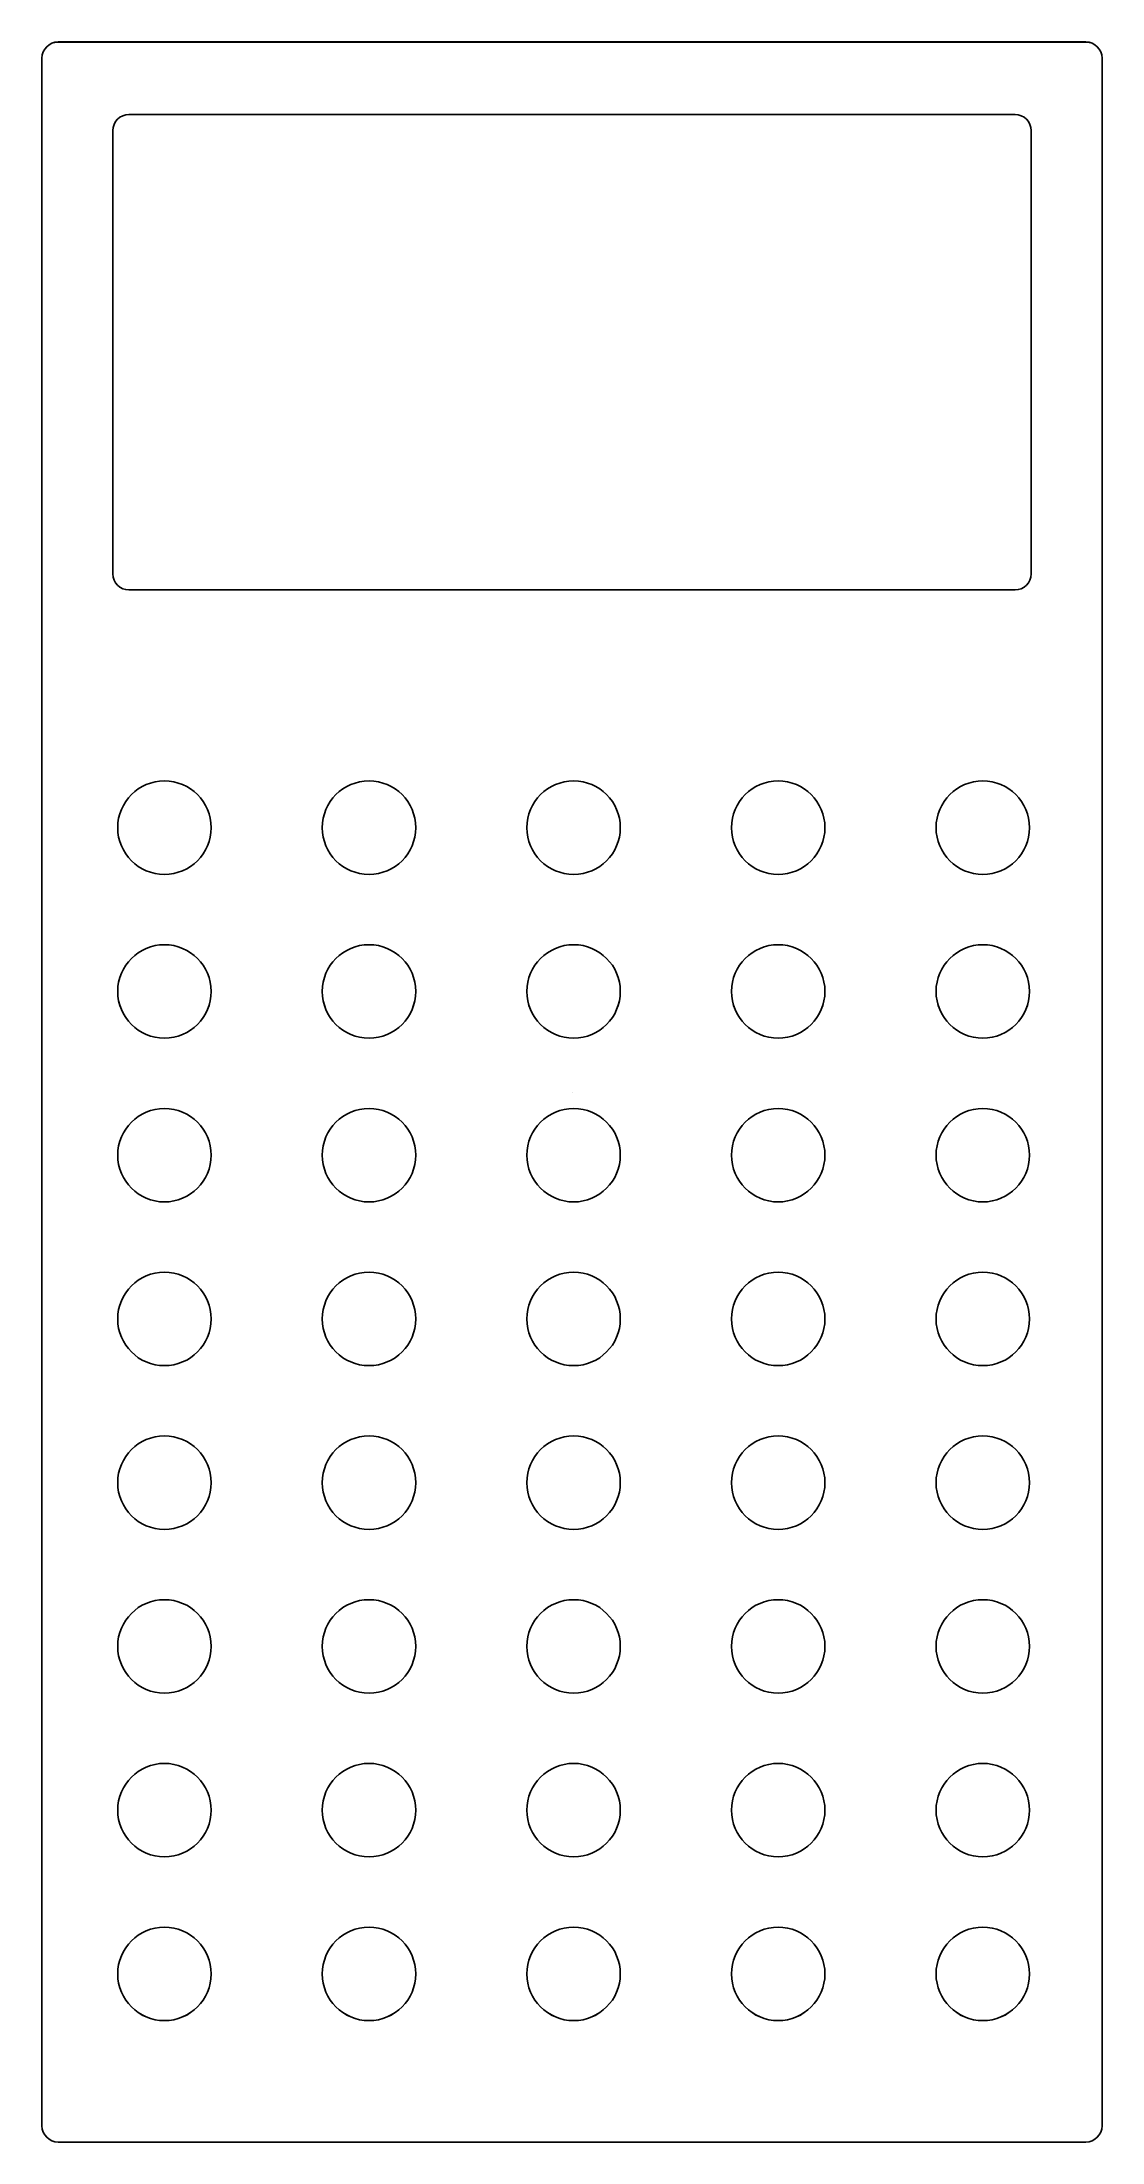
# Model space of a CAD drawing. Extents: x 0 to 66, y 0 to 130.
import ezdxf

# ---------------------------------------------------------------- set-up
doc = ezdxf.new("R2010")
doc.units = 0
doc.layers.add('Layer_1', color=7, linetype='CONTINUOUS')

msp = doc.modelspace()

# ---------------------------------------------------------------- linework, layer by layer
at = {"layer": 'Layer_1', "color": 7}
for points in [[(64.850204, 130.35038), (64.850204, 130.35078), (1.050003, 130.35058)], [(1.050003, 130.35038)], [(64.850204, 130.35038)], [(0.05, 129.350377), (0.05, 129.350777), (0.05, 129.350777)], [(0.05, 129.350377)], [(65.850207, 129.350377)], [(5.450017, 96.350573), (60.45019, 96.350473)], [(5.450017, 96.350273)], [(60.45019, 96.350273)], [(4.750015, 81.600227)], [(10.550033, 81.600227)], [(17.450055, 81.600227)], [(23.250073, 81.600227)], [(30.150095, 81.600227)], [(35.950113, 81.600227)], [(42.850135, 81.600227)], [(48.650153, 81.600227)], [(55.550175, 81.600227)], [(61.350193, 81.600227)], [(4.750015, 71.440235)], [(10.550033, 71.440235)], [(17.450055, 71.440235)], [(23.250073, 71.440235)], [(30.150095, 71.440235)], [(35.950113, 71.440235)], [(42.850135, 71.440235)], [(48.650153, 71.440235)], [(55.550175, 71.440235)], [(61.350193, 71.440235)], [(32.950104, 65.200375), (32.950104, 65.200375), (32.950104, 65.200375), (32.950104, 65.200375), (32.950104, 65.200375), (32.950104, 65.200375), (32.950104, 65.200375), (32.950104, 65.200375), (32.950104, 65.200375), (32.950104, 65.200375), (32.950104, 65.200375), (32.950104, 65.200375), (32.950104, 65.200375), (32.950104, 65.200375), (32.950104, 65.200375), (32.950104, 65.200375), (32.950104, 65.200375), (32.950104, 65.200375), (32.950104, 65.200375), (32.950104, 65.200375), (32.950104, 65.200375), (32.950104, 65.200375), (32.950104, 65.200375), (32.950104, 65.200375), (32.950104, 65.200375), (32.950104, 65.200375), (32.950104, 65.200375), (32.950104, 65.200375), (32.950104, 65.200375), (32.950104, 65.200375), (32.950104, 65.200375), (32.950104, 65.200375), (32.950104, 65.200375), (32.950104, 65.200375), (32.950104, 65.200375), (32.950104, 65.200375), (32.950104, 65.200375), (32.950104, 65.200375), (32.950104, 65.200375), (32.950104, 65.200375), (32.950104, 65.200375), (32.950104, 65.200375), (32.950104, 65.200375), (32.950104, 65.200375), (32.950104, 65.200375), (32.950104, 65.200375), (32.950104, 65.200375), (32.950104, 65.200375), (32.950104, 65.200375), (32.950104, 65.200375), (32.950104, 65.200375), (32.950104, 65.200375), (32.950104, 65.200375), (32.950104, 65.200375), (32.950104, 65.200375), (32.950104, 65.200375), (32.950104, 65.200375), (32.950104, 65.200375), (32.950104, 65.200375), (32.950104, 65.200375), (32.950104, 65.200375), (32.950104, 65.200375), (32.950104, 65.200375), (32.950104, 65.200375), (32.950104, 65.200375), (32.950104, 65.200375), (32.950104, 65.200375), (32.950104, 65.200375), (32.950104, 65.200375), (32.950104, 65.200375), (32.950104, 65.200375), (32.950104, 65.200375), (32.950104, 65.200375), (32.950104, 65.200375), (32.950104, 65.200375), (32.950104, 65.200375), (32.950104, 65.200375), (32.950104, 65.200375), (32.950104, 65.200375), (32.950104, 65.200375), (32.950104, 65.200375), (32.950104, 65.200375), (32.950104, 65.200375), (32.950104, 65.200375), (32.950104, 65.200375), (32.950104, 65.200375), (32.950104, 65.200375), (32.950104, 65.200375), (32.950104, 65.200375), (32.950104, 65.200375), (32.950104, 65.200375), (32.950104, 65.200375), (32.950104, 65.200375), (32.950104, 65.200375), (32.950104, 65.200375), (32.950104, 65.200375), (32.950104, 65.200375), (32.950104, 65.200375), (32.950104, 65.200375), (32.950104, 65.200375), (32.950104, 65.200375), (32.950104, 65.200375), (32.950104, 65.200375), (32.950104, 65.200375), (32.950104, 65.200375), (32.950104, 65.200375), (32.950104, 65.200375), (32.950104, 65.200375), (32.950104, 65.200375), (32.950104, 65.200375), (32.950104, 65.200375), (32.950104, 65.200375), (32.950104, 65.200375), (32.950104, 65.200375), (32.950104, 65.200375), (32.950104, 65.200375), (32.950104, 65.200375), (32.950104, 65.200375), (32.950104, 65.200375), (32.950104, 65.200375), (32.950104, 65.200375), (32.950104, 65.200375), (32.950104, 65.200375), (32.950104, 65.200375), (32.950104, 65.200375), (32.950104, 65.200375), (32.950104, 65.200375), (32.950104, 65.200375), (32.950104, 65.200375), (32.950104, 65.200375), (32.950104, 65.200375), (32.950104, 65.200375), (32.950104, 65.200375), (32.950104, 65.200375), (32.950104, 65.200375), (32.950104, 65.200375), (32.950104, 65.200375), (32.950104, 65.200375), (32.950104, 65.200375), (32.950104, 65.200375), (32.950104, 65.200375), (32.950104, 65.200375), (32.950104, 65.200375), (32.950104, 65.200375), (32.950104, 65.200375), (32.950104, 65.200375), (32.950104, 65.200375), (32.950104, 65.200375), (32.950104, 65.200375), (32.950104, 65.200375), (32.950104, 65.200375), (32.950104, 65.200375), (32.950104, 65.200375), (32.950104, 65.200375), (32.950104, 65.200375), (32.950104, 65.200375), (32.950104, 65.200375), (32.950104, 65.200375), (32.950104, 65.200375), (32.950104, 65.200375)], [(32.950104, 65.200375), (32.950104, 65.200375), (32.950104, 65.200375), (32.950104, 65.200375)], [(32.950104, 65.200375), (32.950104, 65.200375), (32.950104, 65.200375), (32.950104, 65.200375)], [(32.950104, 65.200375), (32.950104, 65.200375), (32.950104, 65.200375), (32.950104, 65.200375)], [(32.950104, 65.200375), (32.950104, 65.200375), (32.950104, 65.200375), (32.950104, 65.200375)], [(32.950104, 65.200375), (32.950104, 65.200375), (32.950104, 65.200375), (32.950104, 65.200375)], [(32.950104, 65.200375), (32.950104, 65.200375), (32.950104, 65.200375), (32.950104, 65.200375)], [(32.950104, 65.200375), (32.950104, 65.200375), (32.950104, 65.200375), (32.950104, 65.200375)], [(32.950104, 65.200375), (32.950104, 65.200375), (32.950104, 65.200375), (32.950104, 65.200375)], [(32.950104, 65.200375), (32.950104, 65.200375), (32.950104, 65.200375), (32.950104, 65.200375)], [(32.950104, 65.200375), (32.950104, 65.200375), (32.950104, 65.200375), (32.950104, 65.200375)], [(32.950104, 65.200375), (32.950104, 65.200375), (32.950104, 65.200375), (32.950104, 65.200375)], [(32.950104, 65.200375), (32.950104, 65.200375), (32.950104, 65.200375), (32.950104, 65.200375)], [(32.950104, 65.200375), (32.950104, 65.200375), (32.950104, 65.200375), (32.950104, 65.200375)], [(32.950104, 65.200375), (32.950104, 65.200375), (32.950104, 65.200375), (32.950104, 65.200375)], [(32.950104, 65.200375), (32.950104, 65.200375), (32.950104, 65.200375), (32.950104, 65.200375)], [(32.950104, 65.200375), (32.950104, 65.200375), (32.950104, 65.200375), (32.950104, 65.200375)], [(32.950104, 65.200375), (32.950104, 65.200375), (32.950104, 65.200375), (32.950104, 65.200375)], [(32.950104, 65.200375), (32.950104, 65.200375), (32.950104, 65.200375), (32.950104, 65.200375)], [(32.950104, 65.200375), (32.950104, 65.200375), (32.950104, 65.200375), (32.950104, 65.200375)], [(32.950104, 65.200375), (32.950104, 65.200375), (32.950104, 65.200375), (32.950104, 65.200375)], [(32.950104, 65.200375), (32.950104, 65.200375), (32.950104, 65.200375), (32.950104, 65.200375)], [(32.950104, 65.200375), (32.950104, 65.200375), (32.950104, 65.200375), (32.950104, 65.200375)], [(32.950104, 65.200375), (32.950104, 65.200375), (32.950104, 65.200375), (32.950104, 65.200375)], [(32.950104, 65.200375), (32.950104, 65.200375), (32.950104, 65.200375), (32.950104, 65.200375)], [(32.950104, 65.200375), (32.950104, 65.200375), (32.950104, 65.200375), (32.950104, 65.200375)], [(32.950104, 65.200375), (32.950104, 65.200375), (32.950104, 65.200375), (32.950104, 65.200375)], [(32.950104, 65.200375), (32.950104, 65.200375), (32.950104, 65.200375), (32.950104, 65.200375)], [(32.950104, 65.200375), (32.950104, 65.200375), (32.950104, 65.200375), (32.950104, 65.200375)], [(32.950104, 65.200375), (32.950104, 65.200375), (32.950104, 65.200375), (32.950104, 65.200375)], [(32.950104, 65.200375), (32.950104, 65.200375), (32.950104, 65.200375), (32.950104, 65.200375)], [(32.950104, 65.200375), (32.950104, 65.200375), (32.950104, 65.200375), (32.950104, 65.200375)], [(32.950104, 65.200375), (32.950104, 65.200375), (32.950104, 65.200375), (32.950104, 65.200375)], [(32.950104, 65.200375), (32.950104, 65.200375), (32.950104, 65.200375), (32.950104, 65.200375)], [(32.950104, 65.200375), (32.950104, 65.200375), (32.950104, 65.200375), (32.950104, 65.200375)], [(32.950104, 65.200375), (32.950104, 65.200375), (32.950104, 65.200375), (32.950104, 65.200375)], [(32.950104, 65.200375), (32.950104, 65.200375), (32.950104, 65.200375), (32.950104, 65.200375)], [(32.950104, 65.200375), (32.950104, 65.200375), (32.950104, 65.200375), (32.950104, 65.200375)], [(32.950104, 65.200375), (32.950104, 65.200375), (32.950104, 65.200375), (32.950104, 65.200375)], [(32.950104, 65.200375), (32.950104, 65.200375), (32.950104, 65.200375), (32.950104, 65.200375)], [(32.950104, 65.200375), (32.950104, 65.200375), (32.950104, 65.200375), (32.950104, 65.200375)], [(32.950104, 65.200375), (32.950104, 65.200375), (32.950104, 65.200375), (32.950104, 65.200375)], [(32.950104, 65.200375), (32.950104, 65.200375), (32.950104, 65.200375), (32.950104, 65.200375)], [(32.950104, 65.200375), (32.950104, 65.200375), (32.950104, 65.200375), (32.950104, 65.200375)], [(32.950104, 65.200375), (32.950104, 65.200375), (32.950104, 65.200375), (32.950104, 65.200375)], [(32.950104, 65.200375), (32.950104, 65.200375), (32.950104, 65.200375), (32.950104, 65.200375)], [(32.950104, 65.200375), (32.950104, 65.200375), (32.950104, 65.200375), (32.950104, 65.200375)], [(32.950104, 65.200375), (32.950104, 65.200375), (32.950104, 65.200375), (32.950104, 65.200375)], [(32.950104, 65.200375), (32.950104, 65.200375), (32.950104, 65.200375), (32.950104, 65.200375)], [(32.950104, 65.200375), (32.950104, 65.200375), (32.950104, 65.200375), (32.950104, 65.200375)], [(32.950104, 65.200375), (32.950104, 65.200375), (32.950104, 65.200375), (32.950104, 65.200375)], [(32.950104, 65.200375), (32.950104, 65.200375), (32.950104, 65.200375), (32.950104, 65.200375)], [(32.950104, 65.200375), (32.950104, 65.200375), (32.950104, 65.200375), (32.950104, 65.200375)], [(32.950104, 65.200375), (32.950104, 65.200375), (32.950104, 65.200375), (32.950104, 65.200375)], [(32.950104, 65.200375), (32.950104, 65.200375), (32.950104, 65.200375), (32.950104, 65.200375)], [(32.950104, 65.200375), (32.950104, 65.200375), (32.950104, 65.200375), (32.950104, 65.200375)], [(32.950104, 65.200375), (32.950104, 65.200375), (32.950104, 65.200375), (32.950104, 65.200375)], [(32.950104, 65.200375), (32.950104, 65.200375), (32.950104, 65.200375), (32.950104, 65.200375)], [(32.950104, 65.200375), (32.950104, 65.200375), (32.950104, 65.200375), (32.950104, 65.200375)], [(32.950104, 65.200375), (32.950104, 65.200375), (32.950104, 65.200375), (32.950104, 65.200375)], [(32.950104, 65.200375), (32.950104, 65.200375), (32.950104, 65.200375), (32.950104, 65.200375)], [(32.950104, 65.200375), (32.950104, 65.200375), (32.950104, 65.200375), (32.950104, 65.200375)], [(32.950104, 65.200375), (32.950104, 65.200375), (32.950104, 65.200375), (32.950104, 65.200375)], [(32.950104, 65.200375), (32.950104, 65.200375), (32.950104, 65.200375), (32.950104, 65.200375)], [(32.950104, 65.200375), (32.950104, 65.200375), (32.950104, 65.200375), (32.950104, 65.200375)], [(32.950104, 65.200375), (32.950104, 65.200375), (32.950104, 65.200375), (32.950104, 65.200375)], [(32.950104, 65.200375), (32.950104, 65.200375), (32.950104, 65.200375), (32.950104, 65.200375)], [(32.950104, 65.200375), (32.950104, 65.200375), (32.950104, 65.200375), (32.950104, 65.200375)], [(32.950104, 65.200375), (32.950104, 65.200375), (32.950104, 65.200375), (32.950104, 65.200375)], [(32.950104, 65.200375), (32.950104, 65.200375), (32.950104, 65.200375), (32.950104, 65.200375)], [(32.950104, 65.200375), (32.950104, 65.200375), (32.950104, 65.200375), (32.950104, 65.200375)], [(32.950104, 65.200375), (32.950104, 65.200375), (32.950104, 65.200375), (32.950104, 65.200375)], [(32.950104, 65.200375), (32.950104, 65.200375), (32.950104, 65.200375), (32.950104, 65.200375)], [(32.950104, 65.200375), (32.950104, 65.200375), (32.950104, 65.200375), (32.950104, 65.200375)], [(32.950104, 65.200375), (32.950104, 65.200375), (32.950104, 65.200375), (32.950104, 65.200375)], [(32.950104, 65.200375), (32.950104, 65.200375), (32.950104, 65.200375), (32.950104, 65.200375)], [(32.950104, 65.200375), (32.950104, 65.200375), (32.950104, 65.200375), (32.950104, 65.200375)], [(32.950104, 65.200375), (32.950104, 65.200375), (32.950104, 65.200375), (32.950104, 65.200375)], [(32.950104, 65.200375), (32.950104, 65.200375), (32.950104, 65.200375), (32.950104, 65.200375)], [(32.950104, 65.200375), (32.950104, 65.200375), (32.950104, 65.200375), (32.950104, 65.200375)], [(32.950104, 65.200375), (32.950104, 65.200375), (32.950104, 65.200375), (32.950104, 65.200375)], [(32.950104, 65.200375), (32.950104, 65.200375), (32.950104, 65.200375), (32.950104, 65.200375)], [(32.950104, 65.200375), (32.950104, 65.200375), (32.950104, 65.200375), (32.950104, 65.200375)], [(32.950104, 65.200375), (32.950104, 65.200375), (32.950104, 65.200375), (32.950104, 65.200375)], [(32.950104, 65.200375), (32.950104, 65.200375), (32.950104, 65.200375), (32.950104, 65.200375)], [(32.950104, 65.200375), (32.950104, 65.200375), (32.950104, 65.200375), (32.950104, 65.200375)], [(32.950104, 65.200375), (32.950104, 65.200375), (32.950104, 65.200375), (32.950104, 65.200375)], [(32.950104, 65.200375), (32.950104, 65.200375), (32.950104, 65.200375), (32.950104, 65.200375)], [(4.750015, 61.280203)], [(10.550033, 61.280203)], [(17.450055, 61.280203)], [(23.250073, 61.280203)], [(30.150095, 61.280203)], [(35.950113, 61.280203)], [(42.850135, 61.280203)], [(48.650153, 61.280203)], [(55.550175, 61.280203)], [(61.350193, 61.280203)], [(4.750015, 51.120131)], [(10.550033, 51.120131)], [(17.450055, 51.120131)], [(23.250073, 51.120131)], [(30.150095, 51.120131)], [(35.950113, 51.120131)], [(42.850135, 51.120131)], [(48.650153, 51.120131)], [(55.550175, 51.120131)], [(61.350193, 51.120131)], [(4.750015, 40.960099)], [(10.550033, 40.960099)], [(17.450055, 40.960099)], [(23.250073, 40.960099)], [(30.150095, 40.960099)], [(35.950113, 40.960099)], [(42.850135, 40.960099)], [(48.650153, 40.960099)], [(55.550175, 40.960099)], [(61.350193, 40.960099)], [(4.750015, 30.800067)], [(10.550033, 30.800067)], [(17.450055, 30.800067)], [(23.250073, 30.800067)], [(30.150095, 30.800067)], [(35.950113, 30.800067)], [(42.850135, 30.800067)], [(48.650153, 30.800067)], [(55.550175, 30.800067)], [(61.350193, 30.800067)], [(4.750015, 20.640035)], [(10.550033, 20.640035)], [(17.450055, 20.640035)], [(23.250073, 20.640035)], [(30.150095, 20.640035)], [(35.950113, 20.640035)], [(42.850135, 20.640035)], [(48.650153, 20.640035)], [(55.550175, 20.640035)], [(61.350193, 20.640035)], [(4.750015, 10.480003)], [(10.550033, 10.480003)], [(17.450055, 10.480003)], [(23.250073, 10.480003)], [(30.150095, 10.480003)], [(35.950113, 10.480003)], [(42.850135, 10.480003)], [(48.650153, 10.480003)], [(55.550175, 10.480003)], [(61.350193, 10.480003)], [(65.850207, 1.050373)]]:
    msp.add_lwpolyline(points, close=True, dxfattribs=at)
for points in [[(1.050003, 130.35038), (1.050003, 130.35078)], [(64.850204, 130.35078), (1.050003, 130.35078)], [(64.850204, 130.35038), (1.050003, 130.35038)], [(64.850204, 130.35078), (64.850204, 130.35038)], [(0.05, 1.049973), (0.05, 129.350377)], [(65.850207, 129.350377), (65.850207, 1.049973)], [(60.45019, 125.850366), (5.450017, 125.850366)], [(4.450014, 124.850363), (4.450014, 97.350276)], [(61.450193, 97.350276), (61.450193, 124.850363)], [(5.450017, 96.350273), (5.450017, 96.350673)], [(5.450017, 96.350673), (60.45019, 96.350673)], [(5.450017, 96.350273), (60.45019, 96.350273)], [(60.45019, 96.350273), (60.45019, 96.350673)], [(64.850204, 0.04997), (1.050003, 0.04997)]]:
    msp.add_lwpolyline(points, dxfattribs=at)
for points in [[(1.050003, 130.35078), (0.497702, 130.35078), (0.05, 129.902978), (0.05, 129.350777)], [(0.05, 129.350777), (0.05, 129.902978), (0.497702, 130.35078), (1.050003, 130.35078)], [(0.05, 129.350777), (0.0502, 129.902878), (0.497802, 130.35038), (1.050003, 130.35038)], [(0.05, 129.350377), (0.05, 129.902678), (0.497702, 130.35038), (1.050003, 130.35038)], [(65.850207, 129.350777), (65.850207, 129.902978), (65.402506, 130.35078), (64.850204, 130.35078)], [(64.850204, 130.35078), (65.402506, 130.35078), (65.850207, 129.902978), (65.850207, 129.350777)], [(64.850204, 130.35038), (65.402406, 130.35038), (65.850007, 129.902878), (65.850207, 129.350777)], [(64.850204, 130.35038), (65.402506, 130.35038), (65.850207, 129.902678), (65.850207, 129.350377)], [(4.450014, 124.850363), (4.450014, 125.402664), (4.897715, 125.850366), (5.450017, 125.850366)], [(60.45019, 125.850366), (61.002492, 125.850366), (61.450193, 125.402664), (61.450193, 124.850363)], [(5.450017, 96.350673), (4.897715, 96.350673), (4.450014, 96.798374), (4.450014, 97.350676)], [(4.450014, 97.350276), (4.450014, 96.798074), (4.897715, 96.350273), (5.450017, 96.350273)], [(5.450017, 96.350673), (4.897815, 96.350673), (4.450214, 96.798174), (4.450014, 97.350276)], [(5.450017, 96.350273), (4.897715, 96.350273), (4.450014, 96.798074), (4.450014, 97.350276)], [(61.450193, 97.350676), (61.450193, 96.798374), (61.002492, 96.350673), (60.45019, 96.350673)], [(61.450193, 97.350276), (61.450193, 96.798074), (61.002492, 96.350273), (60.45019, 96.350273)], [(60.45019, 96.350673), (61.002392, 96.350673), (61.449993, 96.798174), (61.450193, 97.350276)], [(61.450193, 97.350276), (61.450193, 96.798074), (61.002492, 96.350273), (60.45019, 96.350273)], [(4.750015, 81.600227), (4.750015, 83.201932), (6.048419, 84.500236), (7.650024, 84.500236)], [(4.750015, 81.600227), (4.750015, 83.201932), (6.048419, 84.500236), (7.650024, 84.500236)], [(4.750015, 81.600227), (4.750015, 83.201932), (6.048419, 84.500236), (7.650024, 84.500236)], [(7.650024, 84.500236), (9.251629, 84.500236), (10.550033, 83.201932), (10.550033, 81.600227)], [(7.650024, 84.500236), (9.251629, 84.500236), (10.550033, 83.201932), (10.550033, 81.600227)], [(7.650024, 84.500236), (9.251629, 84.500236), (10.550033, 83.201932), (10.550033, 81.600227)], [(17.450055, 81.600227), (17.450055, 83.201932), (18.748459, 84.500236), (20.350064, 84.500236)], [(17.450055, 81.600227), (17.450055, 83.201932), (18.748459, 84.500236), (20.350064, 84.500236)], [(17.450055, 81.600227), (17.450055, 83.201932), (18.748459, 84.500236), (20.350064, 84.500236)], [(20.350064, 84.500236), (21.951669, 84.500236), (23.250073, 83.201932), (23.250073, 81.600227)], [(20.350064, 84.500236), (21.951669, 84.500236), (23.250073, 83.201932), (23.250073, 81.600227)], [(20.350064, 84.500236), (21.951669, 84.500236), (23.250073, 83.201932), (23.250073, 81.600227)], [(30.150095, 81.600227), (30.150095, 83.201932), (31.448469, 84.500236), (33.050104, 84.500236)], [(30.150095, 81.600227), (30.150095, 83.201932), (31.448469, 84.500236), (33.050104, 84.500236)], [(30.150095, 81.600227), (30.150095, 83.201932), (31.448469, 84.500236), (33.050104, 84.500236)], [(33.050104, 84.500236), (34.651739, 84.500236), (35.950113, 83.201932), (35.950113, 81.600227)], [(33.050104, 84.500236), (34.651739, 84.500236), (35.950113, 83.201932), (35.950113, 81.600227)], [(33.050104, 84.500236), (34.651739, 84.500236), (35.950113, 83.201932), (35.950113, 81.600227)], [(42.850135, 81.600227), (42.850135, 83.201932), (44.148539, 84.500236), (45.750144, 84.500236)], [(42.850135, 81.600227), (42.850135, 83.201932), (44.148539, 84.500236), (45.750144, 84.500236)], [(42.850135, 81.600227), (42.850135, 83.201932), (44.148539, 84.500236), (45.750144, 84.500236)], [(45.750144, 84.500236), (47.351749, 84.500236), (48.650153, 83.201932), (48.650153, 81.600227)], [(45.750144, 84.500236), (47.351749, 84.500236), (48.650153, 83.201932), (48.650153, 81.600227)], [(45.750144, 84.500236), (47.351749, 84.500236), (48.650153, 83.201932), (48.650153, 81.600227)], [(55.550175, 81.600227), (55.550175, 83.201932), (56.848579, 84.500236), (58.450184, 84.500236)], [(55.550175, 81.600227), (55.550175, 83.201932), (56.848579, 84.500236), (58.450184, 84.500236)], [(55.550175, 81.600227), (55.550175, 83.201932), (56.848579, 84.500236), (58.450184, 84.500236)], [(58.450184, 84.500236), (60.051789, 84.500236), (61.350193, 83.201932), (61.350193, 81.600227)], [(58.450184, 84.500236), (60.051789, 84.500236), (61.350193, 83.201932), (61.350193, 81.600227)], [(58.450184, 84.500236), (60.051789, 84.500236), (61.350193, 83.201932), (61.350193, 81.600227)], [(7.650024, 78.700217), (6.048419, 78.700217), (4.750015, 79.998622), (4.750015, 81.600227)], [(7.650024, 78.700617), (6.048519, 78.700617), (4.750215, 79.998722), (4.750015, 81.600227)], [(7.650024, 78.700217), (6.048419, 78.700217), (4.750015, 79.998622), (4.750015, 81.600227)], [(4.750015, 81.600227), (4.750215, 79.998722), (6.048519, 78.700617), (7.650024, 78.700617)], [(7.650024, 78.700217), (6.048419, 78.700217), (4.750015, 79.998622), (4.750015, 81.600227)], [(7.650024, 78.700617), (6.048519, 78.700617), (4.750215, 79.998722), (4.750015, 81.600227)], [(10.550033, 81.600227), (10.550033, 79.998622), (9.251629, 78.700217), (7.650024, 78.700217)], [(10.550033, 81.600227), (10.549833, 79.998722), (9.251529, 78.700617), (7.650024, 78.700617)], [(10.550033, 81.600227), (10.550033, 79.998622), (9.251629, 78.700217), (7.650024, 78.700217)], [(7.650024, 78.700617), (9.251529, 78.700617), (10.549833, 79.998722), (10.550033, 81.600227)], [(10.550033, 81.600227), (10.550033, 79.998622), (9.251629, 78.700217), (7.650024, 78.700217)], [(10.550033, 81.600227), (10.549833, 79.998722), (9.251529, 78.700617), (7.650024, 78.700617)], [(20.350064, 78.700217), (18.748459, 78.700217), (17.450055, 79.998622), (17.450055, 81.600227)], [(20.350064, 78.700617), (18.748559, 78.700617), (17.450255, 79.998722), (17.450055, 81.600227)], [(20.350064, 78.700217), (18.748459, 78.700217), (17.450055, 79.998622), (17.450055, 81.600227)], [(17.450055, 81.600227), (17.450255, 79.998722), (18.748559, 78.700617), (20.350064, 78.700617)], [(20.350064, 78.700217), (18.748459, 78.700217), (17.450055, 79.998622), (17.450055, 81.600227)], [(20.350064, 78.700617), (18.748559, 78.700617), (17.450255, 79.998722), (17.450055, 81.600227)], [(23.250073, 81.600227), (23.250073, 79.998622), (21.951669, 78.700217), (20.350064, 78.700217)], [(23.250073, 81.600227), (23.249903, 79.998722), (21.951569, 78.700617), (20.350064, 78.700617)], [(23.250073, 81.600227), (23.250073, 79.998622), (21.951669, 78.700217), (20.350064, 78.700217)], [(20.350064, 78.700617), (21.951569, 78.700617), (23.249903, 79.998722), (23.250073, 81.600227)], [(23.250073, 81.600227), (23.250073, 79.998622), (21.951669, 78.700217), (20.350064, 78.700217)], [(23.250073, 81.600227), (23.249903, 79.998722), (21.951569, 78.700617), (20.350064, 78.700617)], [(33.050104, 78.700217), (31.448469, 78.700217), (30.150095, 79.998622), (30.150095, 81.600227)], [(33.050104, 78.700617), (31.448599, 78.700617), (30.150265, 79.998722), (30.150095, 81.600227)], [(33.050104, 78.700217), (31.448469, 78.700217), (30.150095, 79.998622), (30.150095, 81.600227)], [(30.150095, 81.600227), (30.150265, 79.998722), (31.448599, 78.700617), (33.050104, 78.700617)], [(33.050104, 78.700217), (31.448469, 78.700217), (30.150095, 79.998622), (30.150095, 81.600227)], [(33.050104, 78.700617), (31.448599, 78.700617), (30.150265, 79.998722), (30.150095, 81.600227)], [(35.950113, 81.600227), (35.950113, 79.998622), (34.651739, 78.700217), (33.050104, 78.700217)], [(35.950113, 81.600227), (35.949943, 79.998722), (34.651609, 78.700617), (33.050104, 78.700617)], [(35.950113, 81.600227), (35.950113, 79.998622), (34.651739, 78.700217), (33.050104, 78.700217)], [(33.050104, 78.700617), (34.651609, 78.700617), (35.949943, 79.998722), (35.950113, 81.600227)], [(35.950113, 81.600227), (35.950113, 79.998622), (34.651739, 78.700217), (33.050104, 78.700217)], [(35.950113, 81.600227), (35.949943, 79.998722), (34.651609, 78.700617), (33.050104, 78.700617)], [(45.750144, 78.700217), (44.148539, 78.700217), (42.850135, 79.998622), (42.850135, 81.600227)], [(45.750144, 78.700617), (44.148639, 78.700617), (42.850305, 79.998722), (42.850135, 81.600227)], [(45.750144, 78.700217), (44.148539, 78.700217), (42.850135, 79.998622), (42.850135, 81.600227)], [(42.850135, 81.600227), (42.850305, 79.998722), (44.148639, 78.700617), (45.750144, 78.700617)], [(45.750144, 78.700217), (44.148539, 78.700217), (42.850135, 79.998622), (42.850135, 81.600227)], [(45.750144, 78.700617), (44.148639, 78.700617), (42.850305, 79.998722), (42.850135, 81.600227)], [(48.650153, 81.600227), (48.650153, 79.998622), (47.351749, 78.700217), (45.750144, 78.700217)], [(48.650153, 81.600227), (48.649953, 79.998722), (47.351649, 78.700617), (45.750144, 78.700617)], [(48.650153, 81.600227), (48.650153, 79.998622), (47.351749, 78.700217), (45.750144, 78.700217)], [(45.750144, 78.700617), (47.351649, 78.700617), (48.649953, 79.998722), (48.650153, 81.600227)], [(48.650153, 81.600227), (48.650153, 79.998622), (47.351749, 78.700217), (45.750144, 78.700217)], [(48.650153, 81.600227), (48.649953, 79.998722), (47.351649, 78.700617), (45.750144, 78.700617)], [(58.450184, 78.700217), (56.848579, 78.700217), (55.550175, 79.998622), (55.550175, 81.600227)], [(58.450184, 78.700617), (56.848679, 78.700617), (55.550375, 79.998722), (55.550175, 81.600227)], [(58.450184, 78.700217), (56.848579, 78.700217), (55.550175, 79.998622), (55.550175, 81.600227)], [(55.550175, 81.600227), (55.550375, 79.998722), (56.848679, 78.700617), (58.450184, 78.700617)], [(58.450184, 78.700217), (56.848579, 78.700217), (55.550175, 79.998622), (55.550175, 81.600227)], [(58.450184, 78.700617), (56.848679, 78.700617), (55.550375, 79.998722), (55.550175, 81.600227)], [(61.350193, 81.600227), (61.350193, 79.998622), (60.051789, 78.700217), (58.450184, 78.700217)], [(61.350193, 81.600227), (61.349993, 79.998722), (60.051689, 78.700617), (58.450184, 78.700617)], [(61.350193, 81.600227), (61.350193, 79.998622), (60.051789, 78.700217), (58.450184, 78.700217)], [(58.450184, 78.700617), (60.051689, 78.700617), (61.349993, 79.998722), (61.350193, 81.600227)], [(61.350193, 81.600227), (61.350193, 79.998622), (60.051789, 78.700217), (58.450184, 78.700217)], [(61.350193, 81.600227), (61.349993, 79.998722), (60.051689, 78.700617), (58.450184, 78.700617)], [(4.750015, 71.440235), (4.750015, 73.04187), (6.048419, 74.340244), (7.650024, 74.340244)], [(4.750015, 71.440235), (4.750015, 73.04187), (6.048419, 74.340244), (7.650024, 74.340244)], [(4.750015, 71.440235), (4.750015, 73.04187), (6.048419, 74.340244), (7.650024, 74.340244)], [(7.650024, 74.340244), (9.251629, 74.340244), (10.550033, 73.04187), (10.550033, 71.440235)], [(7.650024, 74.340244), (9.251629, 74.340244), (10.550033, 73.04187), (10.550033, 71.440235)], [(7.650024, 74.340244), (9.251629, 74.340244), (10.550033, 73.04187), (10.550033, 71.440235)], [(17.450055, 71.440235), (17.450055, 73.04187), (18.748459, 74.340244), (20.350064, 74.340244)], [(17.450055, 71.440235), (17.450055, 73.04187), (18.748459, 74.340244), (20.350064, 74.340244)], [(17.450055, 71.440235), (17.450055, 73.04187), (18.748459, 74.340244), (20.350064, 74.340244)], [(20.350064, 74.340244), (21.951669, 74.340244), (23.250073, 73.04187), (23.250073, 71.440235)], [(20.350064, 74.340244), (21.951669, 74.340244), (23.250073, 73.04187), (23.250073, 71.440235)], [(20.350064, 74.340244), (21.951669, 74.340244), (23.250073, 73.04187), (23.250073, 71.440235)], [(30.150095, 71.440235), (30.150095, 73.04187), (31.448469, 74.340244), (33.050104, 74.340244)], [(30.150095, 71.440235), (30.150095, 73.04187), (31.448469, 74.340244), (33.050104, 74.340244)], [(30.150095, 71.440235), (30.150095, 73.04187), (31.448469, 74.340244), (33.050104, 74.340244)], [(33.050104, 74.340244), (34.651739, 74.340244), (35.950113, 73.04187), (35.950113, 71.440235)], [(33.050104, 74.340244), (34.651739, 74.340244), (35.950113, 73.04187), (35.950113, 71.440235)], [(33.050104, 74.340244), (34.651739, 74.340244), (35.950113, 73.04187), (35.950113, 71.440235)], [(42.850135, 71.440235), (42.850135, 73.04187), (44.148539, 74.340244), (45.750144, 74.340244)], [(42.850135, 71.440235), (42.850135, 73.04187), (44.148539, 74.340244), (45.750144, 74.340244)], [(42.850135, 71.440235), (42.850135, 73.04187), (44.148539, 74.340244), (45.750144, 74.340244)], [(45.750144, 74.340244), (47.351749, 74.340244), (48.650153, 73.04187), (48.650153, 71.440235)], [(45.750144, 74.340244), (47.351749, 74.340244), (48.650153, 73.04187), (48.650153, 71.440235)], [(45.750144, 74.340244), (47.351749, 74.340244), (48.650153, 73.04187), (48.650153, 71.440235)], [(55.550175, 71.440235), (55.550175, 73.04187), (56.848579, 74.340244), (58.450184, 74.340244)], [(55.550175, 71.440235), (55.550175, 73.04187), (56.848579, 74.340244), (58.450184, 74.340244)], [(55.550175, 71.440235), (55.550175, 73.04187), (56.848579, 74.340244), (58.450184, 74.340244)], [(58.450184, 74.340244), (60.051789, 74.340244), (61.350193, 73.04187), (61.350193, 71.440235)], [(58.450184, 74.340244), (60.051789, 74.340244), (61.350193, 73.04187), (61.350193, 71.440235)], [(58.450184, 74.340244), (60.051789, 74.340244), (61.350193, 73.04187), (61.350193, 71.440235)], [(7.650024, 68.540226), (6.048419, 68.540226), (4.750015, 69.83861), (4.750015, 71.440235)], [(7.650024, 68.540546), (6.048519, 68.540546), (4.750215, 69.83873), (4.750015, 71.440235)], [(7.650024, 68.540226), (6.048419, 68.540226), (4.750015, 69.83861), (4.750015, 71.440235)], [(4.750015, 71.440235), (4.750215, 69.83873), (6.048519, 68.540546), (7.650024, 68.540546)], [(7.650024, 68.540226), (6.048419, 68.540226), (4.750015, 69.83861), (4.750015, 71.440235)], [(7.650024, 68.540546), (6.048519, 68.540546), (4.750215, 69.83873), (4.750015, 71.440235)], [(10.550033, 71.440235), (10.550033, 69.83861), (9.251629, 68.540226), (7.650024, 68.540226)], [(10.550033, 71.440235), (10.549833, 69.83873), (9.251529, 68.540546), (7.650024, 68.540546)], [(10.550033, 71.440235), (10.550033, 69.83861), (9.251629, 68.540226), (7.650024, 68.540226)], [(7.650024, 68.540546), (9.251529, 68.540546), (10.549833, 69.83873), (10.550033, 71.440235)], [(10.550033, 71.440235), (10.550033, 69.83861), (9.251629, 68.540226), (7.650024, 68.540226)], [(10.550033, 71.440235), (10.549833, 69.83873), (9.251529, 68.540546), (7.650024, 68.540546)], [(20.350064, 68.540226), (18.748459, 68.540226), (17.450055, 69.83861), (17.450055, 71.440235)], [(20.350064, 68.540546), (18.748559, 68.540546), (17.450255, 69.83873), (17.450055, 71.440235)], [(20.350064, 68.540226), (18.748459, 68.540226), (17.450055, 69.83861), (17.450055, 71.440235)], [(17.450055, 71.440235), (17.450255, 69.83873), (18.748559, 68.540546), (20.350064, 68.540546)], [(20.350064, 68.540226), (18.748459, 68.540226), (17.450055, 69.83861), (17.450055, 71.440235)], [(20.350064, 68.540546), (18.748559, 68.540546), (17.450255, 69.83873), (17.450055, 71.440235)], [(23.250073, 71.440235), (23.250073, 69.83861), (21.951669, 68.540226), (20.350064, 68.540226)], [(23.250073, 71.440235), (23.249903, 69.83873), (21.951569, 68.540546), (20.350064, 68.540546)], [(23.250073, 71.440235), (23.250073, 69.83861), (21.951669, 68.540226), (20.350064, 68.540226)], [(20.350064, 68.540546), (21.951569, 68.540546), (23.249903, 69.83873), (23.250073, 71.440235)], [(23.250073, 71.440235), (23.250073, 69.83861), (21.951669, 68.540226), (20.350064, 68.540226)], [(23.250073, 71.440235), (23.249903, 69.83873), (21.951569, 68.540546), (20.350064, 68.540546)], [(33.050104, 68.540226), (31.448469, 68.540226), (30.150095, 69.83861), (30.150095, 71.440235)], [(33.050104, 68.540546), (31.448599, 68.540546), (30.150265, 69.83873), (30.150095, 71.440235)], [(33.050104, 68.540226), (31.448469, 68.540226), (30.150095, 69.83861), (30.150095, 71.440235)], [(30.150095, 71.440235), (30.150265, 69.83873), (31.448599, 68.540546), (33.050104, 68.540546)], [(33.050104, 68.540226), (31.448469, 68.540226), (30.150095, 69.83861), (30.150095, 71.440235)], [(33.050104, 68.540546), (31.448599, 68.540546), (30.150265, 69.83873), (30.150095, 71.440235)], [(35.950113, 71.440235), (35.950113, 69.83861), (34.651739, 68.540226), (33.050104, 68.540226)], [(35.950113, 71.440235), (35.949943, 69.83873), (34.651609, 68.540546), (33.050104, 68.540546)], [(35.950113, 71.440235), (35.950113, 69.83861), (34.651739, 68.540226), (33.050104, 68.540226)], [(33.050104, 68.540546), (34.651609, 68.540546), (35.949943, 69.83873), (35.950113, 71.440235)], [(35.950113, 71.440235), (35.950113, 69.83861), (34.651739, 68.540226), (33.050104, 68.540226)], [(35.950113, 71.440235), (35.949943, 69.83873), (34.651609, 68.540546), (33.050104, 68.540546)], [(45.750144, 68.540226), (44.148539, 68.540226), (42.850135, 69.83861), (42.850135, 71.440235)], [(45.750144, 68.540546), (44.148639, 68.540546), (42.850305, 69.83873), (42.850135, 71.440235)], [(45.750144, 68.540226), (44.148539, 68.540226), (42.850135, 69.83861), (42.850135, 71.440235)], [(42.850135, 71.440235), (42.850305, 69.83873), (44.148639, 68.540546), (45.750144, 68.540546)], [(45.750144, 68.540226), (44.148539, 68.540226), (42.850135, 69.83861), (42.850135, 71.440235)], [(45.750144, 68.540546), (44.148639, 68.540546), (42.850305, 69.83873), (42.850135, 71.440235)], [(48.650153, 71.440235), (48.650153, 69.83861), (47.351749, 68.540226), (45.750144, 68.540226)], [(48.650153, 71.440235), (48.649953, 69.83873), (47.351649, 68.540546), (45.750144, 68.540546)], [(48.650153, 71.440235), (48.650153, 69.83861), (47.351749, 68.540226), (45.750144, 68.540226)], [(45.750144, 68.540546), (47.351649, 68.540546), (48.649953, 69.83873), (48.650153, 71.440235)], [(48.650153, 71.440235), (48.650153, 69.83861), (47.351749, 68.540226), (45.750144, 68.540226)], [(48.650153, 71.440235), (48.649953, 69.83873), (47.351649, 68.540546), (45.750144, 68.540546)], [(58.450184, 68.540226), (56.848579, 68.540226), (55.550175, 69.83861), (55.550175, 71.440235)], [(58.450184, 68.540546), (56.848679, 68.540546), (55.550375, 69.83873), (55.550175, 71.440235)], [(58.450184, 68.540226), (56.848579, 68.540226), (55.550175, 69.83861), (55.550175, 71.440235)], [(55.550175, 71.440235), (55.550375, 69.83873), (56.848679, 68.540546), (58.450184, 68.540546)], [(58.450184, 68.540226), (56.848579, 68.540226), (55.550175, 69.83861), (55.550175, 71.440235)], [(58.450184, 68.540546), (56.848679, 68.540546), (55.550375, 69.83873), (55.550175, 71.440235)], [(61.350193, 71.440235), (61.350193, 69.83861), (60.051789, 68.540226), (58.450184, 68.540226)], [(61.350193, 71.440235), (61.349993, 69.83873), (60.051689, 68.540546), (58.450184, 68.540546)], [(61.350193, 71.440235), (61.350193, 69.83861), (60.051789, 68.540226), (58.450184, 68.540226)], [(58.450184, 68.540546), (60.051689, 68.540546), (61.349993, 69.83873), (61.350193, 71.440235)], [(61.350193, 71.440235), (61.350193, 69.83861), (60.051789, 68.540226), (58.450184, 68.540226)], [(61.350193, 71.440235), (61.349993, 69.83873), (60.051689, 68.540546), (58.450184, 68.540546)], [(4.750015, 61.280203), (4.750015, 62.881838), (6.048419, 64.180212), (7.650024, 64.180212)], [(4.750015, 61.280203), (4.750015, 62.881838), (6.048419, 64.180212), (7.650024, 64.180212)], [(4.750015, 61.280203), (4.750015, 62.881838), (6.048419, 64.180212), (7.650024, 64.180212)], [(7.650024, 64.180212), (9.251629, 64.180212), (10.550033, 62.881838), (10.550033, 61.280203)], [(7.650024, 64.180212), (9.251629, 64.180212), (10.550033, 62.881838), (10.550033, 61.280203)], [(7.650024, 64.180212), (9.251629, 64.180212), (10.550033, 62.881838), (10.550033, 61.280203)], [(17.450055, 61.280203), (17.450055, 62.881838), (18.748459, 64.180212), (20.350064, 64.180212)], [(17.450055, 61.280203), (17.450055, 62.881838), (18.748459, 64.180212), (20.350064, 64.180212)], [(17.450055, 61.280203), (17.450055, 62.881838), (18.748459, 64.180212), (20.350064, 64.180212)], [(20.350064, 64.180212), (21.951669, 64.180212), (23.250073, 62.881838), (23.250073, 61.280203)], [(20.350064, 64.180212), (21.951669, 64.180212), (23.250073, 62.881838), (23.250073, 61.280203)], [(20.350064, 64.180212), (21.951669, 64.180212), (23.250073, 62.881838), (23.250073, 61.280203)], [(30.150095, 61.280203), (30.150095, 62.881838), (31.448469, 64.180212), (33.050104, 64.180212)], [(30.150095, 61.280203), (30.150095, 62.881838), (31.448469, 64.180212), (33.050104, 64.180212)], [(30.150095, 61.280203), (30.150095, 62.881838), (31.448469, 64.180212), (33.050104, 64.180212)], [(33.050104, 64.180212), (34.651739, 64.180212), (35.950113, 62.881838), (35.950113, 61.280203)], [(33.050104, 64.180212), (34.651739, 64.180212), (35.950113, 62.881838), (35.950113, 61.280203)], [(33.050104, 64.180212), (34.651739, 64.180212), (35.950113, 62.881838), (35.950113, 61.280203)], [(42.850135, 61.280203), (42.850135, 62.881838), (44.148539, 64.180212), (45.750144, 64.180212)], [(42.850135, 61.280203), (42.850135, 62.881838), (44.148539, 64.180212), (45.750144, 64.180212)], [(42.850135, 61.280203), (42.850135, 62.881838), (44.148539, 64.180212), (45.750144, 64.180212)], [(45.750144, 64.180212), (47.351749, 64.180212), (48.650153, 62.881838), (48.650153, 61.280203)], [(45.750144, 64.180212), (47.351749, 64.180212), (48.650153, 62.881838), (48.650153, 61.280203)], [(45.750144, 64.180212), (47.351749, 64.180212), (48.650153, 62.881838), (48.650153, 61.280203)], [(55.550175, 61.280203), (55.550175, 62.881838), (56.848579, 64.180212), (58.450184, 64.180212)], [(55.550175, 61.280203), (55.550175, 62.881838), (56.848579, 64.180212), (58.450184, 64.180212)], [(55.550175, 61.280203), (55.550175, 62.881838), (56.848579, 64.180212), (58.450184, 64.180212)], [(58.450184, 64.180212), (60.051789, 64.180212), (61.350193, 62.881838), (61.350193, 61.280203)], [(58.450184, 64.180212), (60.051789, 64.180212), (61.350193, 62.881838), (61.350193, 61.280203)], [(58.450184, 64.180212), (60.051789, 64.180212), (61.350193, 62.881838), (61.350193, 61.280203)], [(7.650024, 58.380194), (6.048419, 58.380194), (4.750015, 59.678578), (4.750015, 61.280203)], [(7.650024, 58.380514), (6.048519, 58.380514), (4.750215, 59.678698), (4.750015, 61.280203)], [(7.650024, 58.380194), (6.048419, 58.380194), (4.750015, 59.678578), (4.750015, 61.280203)], [(4.750015, 61.280203), (4.750215, 59.678698), (6.048519, 58.380514), (7.650024, 58.380514)], [(7.650024, 58.380194), (6.048419, 58.380194), (4.750015, 59.678578), (4.750015, 61.280203)], [(7.650024, 58.380514), (6.048519, 58.380514), (4.750215, 59.678698), (4.750015, 61.280203)], [(10.550033, 61.280203), (10.550033, 59.678578), (9.251629, 58.380194), (7.650024, 58.380194)], [(10.550033, 61.280203), (10.549833, 59.678698), (9.251529, 58.380514), (7.650024, 58.380514)], [(10.550033, 61.280203), (10.550033, 59.678578), (9.251629, 58.380194), (7.650024, 58.380194)], [(7.650024, 58.380514), (9.251529, 58.380514), (10.549833, 59.678698), (10.550033, 61.280203)], [(10.550033, 61.280203), (10.550033, 59.678578), (9.251629, 58.380194), (7.650024, 58.380194)], [(10.550033, 61.280203), (10.549833, 59.678698), (9.251529, 58.380514), (7.650024, 58.380514)], [(20.350064, 58.380194), (18.748459, 58.380194), (17.450055, 59.678578), (17.450055, 61.280203)], [(20.350064, 58.380514), (18.748559, 58.380514), (17.450255, 59.678698), (17.450055, 61.280203)], [(20.350064, 58.380194), (18.748459, 58.380194), (17.450055, 59.678578), (17.450055, 61.280203)], [(17.450055, 61.280203), (17.450255, 59.678698), (18.748559, 58.380514), (20.350064, 58.380514)], [(20.350064, 58.380194), (18.748459, 58.380194), (17.450055, 59.678578), (17.450055, 61.280203)], [(20.350064, 58.380514), (18.748559, 58.380514), (17.450255, 59.678698), (17.450055, 61.280203)], [(23.250073, 61.280203), (23.250073, 59.678578), (21.951669, 58.380194), (20.350064, 58.380194)], [(23.250073, 61.280203), (23.249903, 59.678698), (21.951569, 58.380514), (20.350064, 58.380514)], [(23.250073, 61.280203), (23.250073, 59.678578), (21.951669, 58.380194), (20.350064, 58.380194)], [(20.350064, 58.380514), (21.951569, 58.380514), (23.249903, 59.678698), (23.250073, 61.280203)], [(23.250073, 61.280203), (23.250073, 59.678578), (21.951669, 58.380194), (20.350064, 58.380194)], [(23.250073, 61.280203), (23.249903, 59.678698), (21.951569, 58.380514), (20.350064, 58.380514)], [(33.050104, 58.380194), (31.448469, 58.380194), (30.150095, 59.678578), (30.150095, 61.280203)], [(33.050104, 58.380514), (31.448599, 58.380514), (30.150265, 59.678698), (30.150095, 61.280203)], [(33.050104, 58.380194), (31.448469, 58.380194), (30.150095, 59.678578), (30.150095, 61.280203)], [(30.150095, 61.280203), (30.150265, 59.678698), (31.448599, 58.380514), (33.050104, 58.380514)], [(33.050104, 58.380194), (31.448469, 58.380194), (30.150095, 59.678578), (30.150095, 61.280203)], [(33.050104, 58.380514), (31.448599, 58.380514), (30.150265, 59.678698), (30.150095, 61.280203)], [(35.950113, 61.280203), (35.950113, 59.678578), (34.651739, 58.380194), (33.050104, 58.380194)], [(35.950113, 61.280203), (35.949943, 59.678698), (34.651609, 58.380514), (33.050104, 58.380514)], [(35.950113, 61.280203), (35.950113, 59.678578), (34.651739, 58.380194), (33.050104, 58.380194)], [(33.050104, 58.380514), (34.651609, 58.380514), (35.949943, 59.678698), (35.950113, 61.280203)], [(35.950113, 61.280203), (35.950113, 59.678578), (34.651739, 58.380194), (33.050104, 58.380194)], [(35.950113, 61.280203), (35.949943, 59.678698), (34.651609, 58.380514), (33.050104, 58.380514)], [(45.750144, 58.380194), (44.148539, 58.380194), (42.850135, 59.678578), (42.850135, 61.280203)], [(45.750144, 58.380514), (44.148639, 58.380514), (42.850305, 59.678698), (42.850135, 61.280203)], [(45.750144, 58.380194), (44.148539, 58.380194), (42.850135, 59.678578), (42.850135, 61.280203)], [(42.850135, 61.280203), (42.850305, 59.678698), (44.148639, 58.380514), (45.750144, 58.380514)], [(45.750144, 58.380194), (44.148539, 58.380194), (42.850135, 59.678578), (42.850135, 61.280203)], [(45.750144, 58.380514), (44.148639, 58.380514), (42.850305, 59.678698), (42.850135, 61.280203)], [(48.650153, 61.280203), (48.650153, 59.678578), (47.351749, 58.380194), (45.750144, 58.380194)], [(48.650153, 61.280203), (48.649953, 59.678698), (47.351649, 58.380514), (45.750144, 58.380514)], [(48.650153, 61.280203), (48.650153, 59.678578), (47.351749, 58.380194), (45.750144, 58.380194)], [(45.750144, 58.380514), (47.351649, 58.380514), (48.649953, 59.678698), (48.650153, 61.280203)], [(48.650153, 61.280203), (48.650153, 59.678578), (47.351749, 58.380194), (45.750144, 58.380194)], [(48.650153, 61.280203), (48.649953, 59.678698), (47.351649, 58.380514), (45.750144, 58.380514)], [(58.450184, 58.380194), (56.848579, 58.380194), (55.550175, 59.678578), (55.550175, 61.280203)], [(58.450184, 58.380514), (56.848679, 58.380514), (55.550375, 59.678698), (55.550175, 61.280203)], [(58.450184, 58.380194), (56.848579, 58.380194), (55.550175, 59.678578), (55.550175, 61.280203)], [(55.550175, 61.280203), (55.550375, 59.678698), (56.848679, 58.380514), (58.450184, 58.380514)], [(58.450184, 58.380194), (56.848579, 58.380194), (55.550175, 59.678578), (55.550175, 61.280203)], [(58.450184, 58.380514), (56.848679, 58.380514), (55.550375, 59.678698), (55.550175, 61.280203)], [(61.350193, 61.280203), (61.350193, 59.678578), (60.051789, 58.380194), (58.450184, 58.380194)], [(61.350193, 61.280203), (61.349993, 59.678698), (60.051689, 58.380514), (58.450184, 58.380514)], [(61.350193, 61.280203), (61.350193, 59.678578), (60.051789, 58.380194), (58.450184, 58.380194)], [(58.450184, 58.380514), (60.051689, 58.380514), (61.349993, 59.678698), (61.350193, 61.280203)], [(61.350193, 61.280203), (61.350193, 59.678578), (60.051789, 58.380194), (58.450184, 58.380194)], [(61.350193, 61.280203), (61.349993, 59.678698), (60.051689, 58.380514), (58.450184, 58.380514)], [(4.750015, 51.120131), (4.750015, 52.721836), (6.048419, 54.02014), (7.650024, 54.02014)], [(4.750015, 51.120131), (4.750015, 52.721836), (6.048419, 54.02014), (7.650024, 54.02014)], [(4.750015, 51.120131), (4.750015, 52.721836), (6.048419, 54.02014), (7.650024, 54.02014)], [(7.650024, 54.02014), (9.251629, 54.02014), (10.550033, 52.721836), (10.550033, 51.120131)], [(7.650024, 54.02014), (9.251629, 54.02014), (10.550033, 52.721836), (10.550033, 51.120131)], [(7.650024, 54.02014), (9.251629, 54.02014), (10.550033, 52.721836), (10.550033, 51.120131)], [(17.450055, 51.120131), (17.450055, 52.721836), (18.748459, 54.02014), (20.350064, 54.02014)], [(17.450055, 51.120131), (17.450055, 52.721836), (18.748459, 54.02014), (20.350064, 54.02014)], [(17.450055, 51.120131), (17.450055, 52.721836), (18.748459, 54.02014), (20.350064, 54.02014)], [(20.350064, 54.02014), (21.951669, 54.02014), (23.250073, 52.721836), (23.250073, 51.120131)], [(20.350064, 54.02014), (21.951669, 54.02014), (23.250073, 52.721836), (23.250073, 51.120131)], [(20.350064, 54.02014), (21.951669, 54.02014), (23.250073, 52.721836), (23.250073, 51.120131)], [(30.150095, 51.120131), (30.150095, 52.721836), (31.448469, 54.02014), (33.050104, 54.02014)], [(30.150095, 51.120131), (30.150095, 52.721836), (31.448469, 54.02014), (33.050104, 54.02014)], [(30.150095, 51.120131), (30.150095, 52.721836), (31.448469, 54.02014), (33.050104, 54.02014)], [(33.050104, 54.02014), (34.651739, 54.02014), (35.950113, 52.721836), (35.950113, 51.120131)], [(33.050104, 54.02014), (34.651739, 54.02014), (35.950113, 52.721836), (35.950113, 51.120131)], [(33.050104, 54.02014), (34.651739, 54.02014), (35.950113, 52.721836), (35.950113, 51.120131)], [(42.850135, 51.120131), (42.850135, 52.721836), (44.148539, 54.02014), (45.750144, 54.02014)], [(42.850135, 51.120131), (42.850135, 52.721836), (44.148539, 54.02014), (45.750144, 54.02014)], [(42.850135, 51.120131), (42.850135, 52.721836), (44.148539, 54.02014), (45.750144, 54.02014)], [(45.750144, 54.02014), (47.351749, 54.02014), (48.650153, 52.721836), (48.650153, 51.120131)], [(45.750144, 54.02014), (47.351749, 54.02014), (48.650153, 52.721836), (48.650153, 51.120131)], [(45.750144, 54.02014), (47.351749, 54.02014), (48.650153, 52.721836), (48.650153, 51.120131)], [(55.550175, 51.120131), (55.550175, 52.721836), (56.848579, 54.02014), (58.450184, 54.02014)], [(55.550175, 51.120131), (55.550175, 52.721836), (56.848579, 54.02014), (58.450184, 54.02014)], [(55.550175, 51.120131), (55.550175, 52.721836), (56.848579, 54.02014), (58.450184, 54.02014)], [(58.450184, 54.02014), (60.051789, 54.02014), (61.350193, 52.721836), (61.350193, 51.120131)], [(58.450184, 54.02014), (60.051789, 54.02014), (61.350193, 52.721836), (61.350193, 51.120131)], [(58.450184, 54.02014), (60.051789, 54.02014), (61.350193, 52.721836), (61.350193, 51.120131)], [(7.650024, 48.220122), (6.048419, 48.220122), (4.750015, 49.518526), (4.750015, 51.120131)], [(7.650024, 48.220522), (6.048519, 48.220522), (4.750215, 49.518626), (4.750015, 51.120131)], [(7.650024, 48.220122), (6.048419, 48.220122), (4.750015, 49.518526), (4.750015, 51.120131)], [(4.750015, 51.120131), (4.750215, 49.518626), (6.048519, 48.220522), (7.650024, 48.220522)], [(7.650024, 48.220122), (6.048419, 48.220122), (4.750015, 49.518526), (4.750015, 51.120131)], [(7.650024, 48.220522), (6.048519, 48.220522), (4.750215, 49.518626), (4.750015, 51.120131)], [(10.550033, 51.120131), (10.550033, 49.518526), (9.251629, 48.220122), (7.650024, 48.220122)], [(10.550033, 51.120131), (10.549833, 49.518626), (9.251529, 48.220522), (7.650024, 48.220522)], [(10.550033, 51.120131), (10.550033, 49.518526), (9.251629, 48.220122), (7.650024, 48.220122)], [(7.650024, 48.220522), (9.251529, 48.220522), (10.549833, 49.518626), (10.550033, 51.120131)], [(10.550033, 51.120131), (10.550033, 49.518526), (9.251629, 48.220122), (7.650024, 48.220122)], [(10.550033, 51.120131), (10.549833, 49.518626), (9.251529, 48.220522), (7.650024, 48.220522)], [(20.350064, 48.220122), (18.748459, 48.220122), (17.450055, 49.518526), (17.450055, 51.120131)], [(20.350064, 48.220522), (18.748559, 48.220522), (17.450255, 49.518626), (17.450055, 51.120131)], [(20.350064, 48.220122), (18.748459, 48.220122), (17.450055, 49.518526), (17.450055, 51.120131)], [(17.450055, 51.120131), (17.450255, 49.518626), (18.748559, 48.220522), (20.350064, 48.220522)], [(20.350064, 48.220122), (18.748459, 48.220122), (17.450055, 49.518526), (17.450055, 51.120131)], [(20.350064, 48.220522), (18.748559, 48.220522), (17.450255, 49.518626), (17.450055, 51.120131)], [(23.250073, 51.120131), (23.250073, 49.518526), (21.951669, 48.220122), (20.350064, 48.220122)], [(23.250073, 51.120131), (23.249903, 49.518626), (21.951569, 48.220522), (20.350064, 48.220522)], [(23.250073, 51.120131), (23.250073, 49.518526), (21.951669, 48.220122), (20.350064, 48.220122)], [(20.350064, 48.220522), (21.951569, 48.220522), (23.249903, 49.518626), (23.250073, 51.120131)], [(23.250073, 51.120131), (23.250073, 49.518526), (21.951669, 48.220122), (20.350064, 48.220122)], [(23.250073, 51.120131), (23.249903, 49.518626), (21.951569, 48.220522), (20.350064, 48.220522)], [(33.050104, 48.220122), (31.448469, 48.220122), (30.150095, 49.518526), (30.150095, 51.120131)], [(33.050104, 48.220522), (31.448599, 48.220522), (30.150265, 49.518626), (30.150095, 51.120131)], [(33.050104, 48.220122), (31.448469, 48.220122), (30.150095, 49.518526), (30.150095, 51.120131)], [(30.150095, 51.120131), (30.150265, 49.518626), (31.448599, 48.220522), (33.050104, 48.220522)], [(33.050104, 48.220122), (31.448469, 48.220122), (30.150095, 49.518526), (30.150095, 51.120131)], [(33.050104, 48.220522), (31.448599, 48.220522), (30.150265, 49.518626), (30.150095, 51.120131)], [(35.950113, 51.120131), (35.950113, 49.518526), (34.651739, 48.220122), (33.050104, 48.220122)], [(35.950113, 51.120131), (35.949943, 49.518626), (34.651609, 48.220522), (33.050104, 48.220522)], [(35.950113, 51.120131), (35.950113, 49.518526), (34.651739, 48.220122), (33.050104, 48.220122)], [(33.050104, 48.220522), (34.651609, 48.220522), (35.949943, 49.518626), (35.950113, 51.120131)], [(35.950113, 51.120131), (35.950113, 49.518526), (34.651739, 48.220122), (33.050104, 48.220122)], [(35.950113, 51.120131), (35.949943, 49.518626), (34.651609, 48.220522), (33.050104, 48.220522)], [(45.750144, 48.220122), (44.148539, 48.220122), (42.850135, 49.518526), (42.850135, 51.120131)], [(45.750144, 48.220522), (44.148639, 48.220522), (42.850305, 49.518626), (42.850135, 51.120131)], [(45.750144, 48.220122), (44.148539, 48.220122), (42.850135, 49.518526), (42.850135, 51.120131)], [(42.850135, 51.120131), (42.850305, 49.518626), (44.148639, 48.220522), (45.750144, 48.220522)], [(45.750144, 48.220122), (44.148539, 48.220122), (42.850135, 49.518526), (42.850135, 51.120131)], [(45.750144, 48.220522), (44.148639, 48.220522), (42.850305, 49.518626), (42.850135, 51.120131)], [(48.650153, 51.120131), (48.650153, 49.518526), (47.351749, 48.220122), (45.750144, 48.220122)], [(48.650153, 51.120131), (48.649953, 49.518626), (47.351649, 48.220522), (45.750144, 48.220522)], [(48.650153, 51.120131), (48.650153, 49.518526), (47.351749, 48.220122), (45.750144, 48.220122)], [(45.750144, 48.220522), (47.351649, 48.220522), (48.649953, 49.518626), (48.650153, 51.120131)], [(48.650153, 51.120131), (48.650153, 49.518526), (47.351749, 48.220122), (45.750144, 48.220122)], [(48.650153, 51.120131), (48.649953, 49.518626), (47.351649, 48.220522), (45.750144, 48.220522)], [(58.450184, 48.220122), (56.848579, 48.220122), (55.550175, 49.518526), (55.550175, 51.120131)], [(58.450184, 48.220522), (56.848679, 48.220522), (55.550375, 49.518626), (55.550175, 51.120131)], [(58.450184, 48.220122), (56.848579, 48.220122), (55.550175, 49.518526), (55.550175, 51.120131)], [(55.550175, 51.120131), (55.550375, 49.518626), (56.848679, 48.220522), (58.450184, 48.220522)], [(58.450184, 48.220122), (56.848579, 48.220122), (55.550175, 49.518526), (55.550175, 51.120131)], [(58.450184, 48.220522), (56.848679, 48.220522), (55.550375, 49.518626), (55.550175, 51.120131)], [(61.350193, 51.120131), (61.350193, 49.518526), (60.051789, 48.220122), (58.450184, 48.220122)], [(61.350193, 51.120131), (61.349993, 49.518626), (60.051689, 48.220522), (58.450184, 48.220522)], [(61.350193, 51.120131), (61.350193, 49.518526), (60.051789, 48.220122), (58.450184, 48.220122)], [(58.450184, 48.220522), (60.051689, 48.220522), (61.349993, 49.518626), (61.350193, 51.120131)], [(61.350193, 51.120131), (61.350193, 49.518526), (60.051789, 48.220122), (58.450184, 48.220122)], [(61.350193, 51.120131), (61.349993, 49.518626), (60.051689, 48.220522), (58.450184, 48.220522)], [(4.750015, 40.960099), (4.750015, 42.561804), (6.048419, 43.860108), (7.650024, 43.860108)], [(4.750015, 40.960099), (4.750015, 42.561804), (6.048419, 43.860108), (7.650024, 43.860108)], [(4.750015, 40.960099), (4.750015, 42.561804), (6.048419, 43.860108), (7.650024, 43.860108)], [(7.650024, 43.860108), (9.251629, 43.860108), (10.550033, 42.561804), (10.550033, 40.960099)], [(7.650024, 43.860108), (9.251629, 43.860108), (10.550033, 42.561804), (10.550033, 40.960099)], [(7.650024, 43.860108), (9.251629, 43.860108), (10.550033, 42.561804), (10.550033, 40.960099)], [(17.450055, 40.960099), (17.450055, 42.561804), (18.748459, 43.860108), (20.350064, 43.860108)], [(17.450055, 40.960099), (17.450055, 42.561804), (18.748459, 43.860108), (20.350064, 43.860108)], [(17.450055, 40.960099), (17.450055, 42.561804), (18.748459, 43.860108), (20.350064, 43.860108)], [(20.350064, 43.860108), (21.951669, 43.860108), (23.250073, 42.561804), (23.250073, 40.960099)], [(20.350064, 43.860108), (21.951669, 43.860108), (23.250073, 42.561804), (23.250073, 40.960099)], [(20.350064, 43.860108), (21.951669, 43.860108), (23.250073, 42.561804), (23.250073, 40.960099)], [(30.150095, 40.960099), (30.150095, 42.561804), (31.448469, 43.860108), (33.050104, 43.860108)], [(30.150095, 40.960099), (30.150095, 42.561804), (31.448469, 43.860108), (33.050104, 43.860108)], [(30.150095, 40.960099), (30.150095, 42.561804), (31.448469, 43.860108), (33.050104, 43.860108)], [(33.050104, 43.860108), (34.651739, 43.860108), (35.950113, 42.561804), (35.950113, 40.960099)], [(33.050104, 43.860108), (34.651739, 43.860108), (35.950113, 42.561804), (35.950113, 40.960099)], [(33.050104, 43.860108), (34.651739, 43.860108), (35.950113, 42.561804), (35.950113, 40.960099)], [(42.850135, 40.960099), (42.850135, 42.561804), (44.148539, 43.860108), (45.750144, 43.860108)], [(42.850135, 40.960099), (42.850135, 42.561804), (44.148539, 43.860108), (45.750144, 43.860108)], [(42.850135, 40.960099), (42.850135, 42.561804), (44.148539, 43.860108), (45.750144, 43.860108)], [(45.750144, 43.860108), (47.351749, 43.860108), (48.650153, 42.561804), (48.650153, 40.960099)], [(45.750144, 43.860108), (47.351749, 43.860108), (48.650153, 42.561804), (48.650153, 40.960099)], [(45.750144, 43.860108), (47.351749, 43.860108), (48.650153, 42.561804), (48.650153, 40.960099)], [(55.550175, 40.960099), (55.550175, 42.561804), (56.848579, 43.860108), (58.450184, 43.860108)], [(55.550175, 40.960099), (55.550175, 42.561804), (56.848579, 43.860108), (58.450184, 43.860108)], [(55.550175, 40.960099), (55.550175, 42.561804), (56.848579, 43.860108), (58.450184, 43.860108)], [(58.450184, 43.860108), (60.051789, 43.860108), (61.350193, 42.561804), (61.350193, 40.960099)], [(58.450184, 43.860108), (60.051789, 43.860108), (61.350193, 42.561804), (61.350193, 40.960099)], [(58.450184, 43.860108), (60.051789, 43.860108), (61.350193, 42.561804), (61.350193, 40.960099)], [(7.650024, 38.06009), (6.048419, 38.06009), (4.750015, 39.358494), (4.750015, 40.960099)], [(7.650024, 38.06049), (6.048519, 38.06049), (4.750215, 39.358594), (4.750015, 40.960099)], [(7.650024, 38.06009), (6.048419, 38.06009), (4.750015, 39.358494), (4.750015, 40.960099)], [(4.750015, 40.960099), (4.750215, 39.358594), (6.048519, 38.06049), (7.650024, 38.06049)], [(7.650024, 38.06009), (6.048419, 38.06009), (4.750015, 39.358494), (4.750015, 40.960099)], [(7.650024, 38.06049), (6.048519, 38.06049), (4.750215, 39.358594), (4.750015, 40.960099)], [(10.550033, 40.960099), (10.550033, 39.358494), (9.251629, 38.06009), (7.650024, 38.06009)], [(10.550033, 40.960099), (10.549833, 39.358594), (9.251529, 38.06049), (7.650024, 38.06049)], [(10.550033, 40.960099), (10.550033, 39.358494), (9.251629, 38.06009), (7.650024, 38.06009)], [(7.650024, 38.06049), (9.251529, 38.06049), (10.549833, 39.358594), (10.550033, 40.960099)], [(10.550033, 40.960099), (10.550033, 39.358494), (9.251629, 38.06009), (7.650024, 38.06009)], [(10.550033, 40.960099), (10.549833, 39.358594), (9.251529, 38.06049), (7.650024, 38.06049)], [(20.350064, 38.06009), (18.748459, 38.06009), (17.450055, 39.358494), (17.450055, 40.960099)], [(20.350064, 38.06049), (18.748559, 38.06049), (17.450255, 39.358594), (17.450055, 40.960099)], [(20.350064, 38.06009), (18.748459, 38.06009), (17.450055, 39.358494), (17.450055, 40.960099)], [(17.450055, 40.960099), (17.450255, 39.358594), (18.748559, 38.06049), (20.350064, 38.06049)], [(20.350064, 38.06009), (18.748459, 38.06009), (17.450055, 39.358494), (17.450055, 40.960099)], [(20.350064, 38.06049), (18.748559, 38.06049), (17.450255, 39.358594), (17.450055, 40.960099)], [(23.250073, 40.960099), (23.250073, 39.358494), (21.951669, 38.06009), (20.350064, 38.06009)], [(23.250073, 40.960099), (23.249903, 39.358594), (21.951569, 38.06049), (20.350064, 38.06049)], [(23.250073, 40.960099), (23.250073, 39.358494), (21.951669, 38.06009), (20.350064, 38.06009)], [(20.350064, 38.06049), (21.951569, 38.06049), (23.249903, 39.358594), (23.250073, 40.960099)], [(23.250073, 40.960099), (23.250073, 39.358494), (21.951669, 38.06009), (20.350064, 38.06009)], [(23.250073, 40.960099), (23.249903, 39.358594), (21.951569, 38.06049), (20.350064, 38.06049)], [(33.050104, 38.06009), (31.448469, 38.06009), (30.150095, 39.358494), (30.150095, 40.960099)], [(33.050104, 38.06049), (31.448599, 38.06049), (30.150265, 39.358594), (30.150095, 40.960099)], [(33.050104, 38.06009), (31.448469, 38.06009), (30.150095, 39.358494), (30.150095, 40.960099)], [(30.150095, 40.960099), (30.150265, 39.358594), (31.448599, 38.06049), (33.050104, 38.06049)], [(33.050104, 38.06009), (31.448469, 38.06009), (30.150095, 39.358494), (30.150095, 40.960099)], [(33.050104, 38.06049), (31.448599, 38.06049), (30.150265, 39.358594), (30.150095, 40.960099)], [(35.950113, 40.960099), (35.950113, 39.358494), (34.651739, 38.06009), (33.050104, 38.06009)], [(35.950113, 40.960099), (35.949943, 39.358594), (34.651609, 38.06049), (33.050104, 38.06049)], [(35.950113, 40.960099), (35.950113, 39.358494), (34.651739, 38.06009), (33.050104, 38.06009)], [(33.050104, 38.06049), (34.651609, 38.06049), (35.949943, 39.358594), (35.950113, 40.960099)], [(35.950113, 40.960099), (35.950113, 39.358494), (34.651739, 38.06009), (33.050104, 38.06009)], [(35.950113, 40.960099), (35.949943, 39.358594), (34.651609, 38.06049), (33.050104, 38.06049)], [(45.750144, 38.06009), (44.148539, 38.06009), (42.850135, 39.358494), (42.850135, 40.960099)], [(45.750144, 38.06049), (44.148639, 38.06049), (42.850305, 39.358594), (42.850135, 40.960099)], [(45.750144, 38.06009), (44.148539, 38.06009), (42.850135, 39.358494), (42.850135, 40.960099)], [(42.850135, 40.960099), (42.850305, 39.358594), (44.148639, 38.06049), (45.750144, 38.06049)], [(45.750144, 38.06009), (44.148539, 38.06009), (42.850135, 39.358494), (42.850135, 40.960099)], [(45.750144, 38.06049), (44.148639, 38.06049), (42.850305, 39.358594), (42.850135, 40.960099)], [(48.650153, 40.960099), (48.650153, 39.358494), (47.351749, 38.06009), (45.750144, 38.06009)], [(48.650153, 40.960099), (48.649953, 39.358594), (47.351649, 38.06049), (45.750144, 38.06049)], [(48.650153, 40.960099), (48.650153, 39.358494), (47.351749, 38.06009), (45.750144, 38.06009)], [(45.750144, 38.06049), (47.351649, 38.06049), (48.649953, 39.358594), (48.650153, 40.960099)], [(48.650153, 40.960099), (48.650153, 39.358494), (47.351749, 38.06009), (45.750144, 38.06009)], [(48.650153, 40.960099), (48.649953, 39.358594), (47.351649, 38.06049), (45.750144, 38.06049)], [(58.450184, 38.06009), (56.848579, 38.06009), (55.550175, 39.358494), (55.550175, 40.960099)], [(58.450184, 38.06049), (56.848679, 38.06049), (55.550375, 39.358594), (55.550175, 40.960099)], [(58.450184, 38.06009), (56.848579, 38.06009), (55.550175, 39.358494), (55.550175, 40.960099)], [(55.550175, 40.960099), (55.550375, 39.358594), (56.848679, 38.06049), (58.450184, 38.06049)], [(58.450184, 38.06009), (56.848579, 38.06009), (55.550175, 39.358494), (55.550175, 40.960099)], [(58.450184, 38.06049), (56.848679, 38.06049), (55.550375, 39.358594), (55.550175, 40.960099)], [(61.350193, 40.960099), (61.350193, 39.358494), (60.051789, 38.06009), (58.450184, 38.06009)], [(61.350193, 40.960099), (61.349993, 39.358594), (60.051689, 38.06049), (58.450184, 38.06049)], [(61.350193, 40.960099), (61.350193, 39.358494), (60.051789, 38.06009), (58.450184, 38.06009)], [(58.450184, 38.06049), (60.051689, 38.06049), (61.349993, 39.358594), (61.350193, 40.960099)], [(61.350193, 40.960099), (61.350193, 39.358494), (60.051789, 38.06009), (58.450184, 38.06009)], [(61.350193, 40.960099), (61.349993, 39.358594), (60.051689, 38.06049), (58.450184, 38.06049)], [(4.750015, 30.800067), (4.750015, 32.401772), (6.048419, 33.700076), (7.650024, 33.700076)], [(4.750015, 30.800067), (4.750015, 32.401772), (6.048419, 33.700076), (7.650024, 33.700076)], [(4.750015, 30.800067), (4.750015, 32.401772), (6.048419, 33.700076), (7.650024, 33.700076)], [(7.650024, 33.700076), (9.251629, 33.700076), (10.550033, 32.401772), (10.550033, 30.800067)], [(7.650024, 33.700076), (9.251629, 33.700076), (10.550033, 32.401772), (10.550033, 30.800067)], [(7.650024, 33.700076), (9.251629, 33.700076), (10.550033, 32.401772), (10.550033, 30.800067)], [(17.450055, 30.800067), (17.450055, 32.401772), (18.748459, 33.700076), (20.350064, 33.700076)], [(17.450055, 30.800067), (17.450055, 32.401772), (18.748459, 33.700076), (20.350064, 33.700076)], [(17.450055, 30.800067), (17.450055, 32.401772), (18.748459, 33.700076), (20.350064, 33.700076)], [(20.350064, 33.700076), (21.951669, 33.700076), (23.250073, 32.401772), (23.250073, 30.800067)], [(20.350064, 33.700076), (21.951669, 33.700076), (23.250073, 32.401772), (23.250073, 30.800067)], [(20.350064, 33.700076), (21.951669, 33.700076), (23.250073, 32.401772), (23.250073, 30.800067)], [(30.150095, 30.800067), (30.150095, 32.401772), (31.448469, 33.700076), (33.050104, 33.700076)], [(30.150095, 30.800067), (30.150095, 32.401772), (31.448469, 33.700076), (33.050104, 33.700076)], [(30.150095, 30.800067), (30.150095, 32.401772), (31.448469, 33.700076), (33.050104, 33.700076)], [(33.050104, 33.700076), (34.651739, 33.700076), (35.950113, 32.401772), (35.950113, 30.800067)], [(33.050104, 33.700076), (34.651739, 33.700076), (35.950113, 32.401772), (35.950113, 30.800067)], [(33.050104, 33.700076), (34.651739, 33.700076), (35.950113, 32.401772), (35.950113, 30.800067)], [(42.850135, 30.800067), (42.850135, 32.401772), (44.148539, 33.700076), (45.750144, 33.700076)], [(42.850135, 30.800067), (42.850135, 32.401772), (44.148539, 33.700076), (45.750144, 33.700076)], [(42.850135, 30.800067), (42.850135, 32.401772), (44.148539, 33.700076), (45.750144, 33.700076)], [(45.750144, 33.700076), (47.351749, 33.700076), (48.650153, 32.401772), (48.650153, 30.800067)], [(45.750144, 33.700076), (47.351749, 33.700076), (48.650153, 32.401772), (48.650153, 30.800067)], [(45.750144, 33.700076), (47.351749, 33.700076), (48.650153, 32.401772), (48.650153, 30.800067)], [(55.550175, 30.800067), (55.550175, 32.401772), (56.848579, 33.700076), (58.450184, 33.700076)], [(55.550175, 30.800067), (55.550175, 32.401772), (56.848579, 33.700076), (58.450184, 33.700076)], [(55.550175, 30.800067), (55.550175, 32.401772), (56.848579, 33.700076), (58.450184, 33.700076)], [(58.450184, 33.700076), (60.051789, 33.700076), (61.350193, 32.401772), (61.350193, 30.800067)], [(58.450184, 33.700076), (60.051789, 33.700076), (61.350193, 32.401772), (61.350193, 30.800067)], [(58.450184, 33.700076), (60.051789, 33.700076), (61.350193, 32.401772), (61.350193, 30.800067)], [(7.650024, 27.900058), (6.048419, 27.900058), (4.750015, 29.198462), (4.750015, 30.800067)], [(7.650024, 27.900458), (6.048519, 27.900458), (4.750215, 29.198562), (4.750015, 30.800067)], [(7.650024, 27.900058), (6.048419, 27.900058), (4.750015, 29.198462), (4.750015, 30.800067)], [(4.750015, 30.800067), (4.750215, 29.198562), (6.048519, 27.900458), (7.650024, 27.900458)], [(7.650024, 27.900058), (6.048419, 27.900058), (4.750015, 29.198462), (4.750015, 30.800067)], [(7.650024, 27.900458), (6.048519, 27.900458), (4.750215, 29.198562), (4.750015, 30.800067)], [(10.550033, 30.800067), (10.550033, 29.198462), (9.251629, 27.900058), (7.650024, 27.900058)], [(10.550033, 30.800067), (10.549833, 29.198562), (9.251529, 27.900458), (7.650024, 27.900458)], [(10.550033, 30.800067), (10.550033, 29.198462), (9.251629, 27.900058), (7.650024, 27.900058)], [(7.650024, 27.900458), (9.251529, 27.900458), (10.549833, 29.198562), (10.550033, 30.800067)], [(10.550033, 30.800067), (10.550033, 29.198462), (9.251629, 27.900058), (7.650024, 27.900058)], [(10.550033, 30.800067), (10.549833, 29.198562), (9.251529, 27.900458), (7.650024, 27.900458)], [(20.350064, 27.900058), (18.748459, 27.900058), (17.450055, 29.198462), (17.450055, 30.800067)], [(20.350064, 27.900458), (18.748559, 27.900458), (17.450255, 29.198562), (17.450055, 30.800067)], [(20.350064, 27.900058), (18.748459, 27.900058), (17.450055, 29.198462), (17.450055, 30.800067)], [(17.450055, 30.800067), (17.450255, 29.198562), (18.748559, 27.900458), (20.350064, 27.900458)], [(20.350064, 27.900058), (18.748459, 27.900058), (17.450055, 29.198462), (17.450055, 30.800067)], [(20.350064, 27.900458), (18.748559, 27.900458), (17.450255, 29.198562), (17.450055, 30.800067)], [(23.250073, 30.800067), (23.250073, 29.198462), (21.951669, 27.900058), (20.350064, 27.900058)], [(23.250073, 30.800067), (23.249903, 29.198562), (21.951569, 27.900458), (20.350064, 27.900458)], [(23.250073, 30.800067), (23.250073, 29.198462), (21.951669, 27.900058), (20.350064, 27.900058)], [(20.350064, 27.900458), (21.951569, 27.900458), (23.249903, 29.198562), (23.250073, 30.800067)], [(23.250073, 30.800067), (23.250073, 29.198462), (21.951669, 27.900058), (20.350064, 27.900058)], [(23.250073, 30.800067), (23.249903, 29.198562), (21.951569, 27.900458), (20.350064, 27.900458)], [(33.050104, 27.900058), (31.448469, 27.900058), (30.150095, 29.198462), (30.150095, 30.800067)], [(33.050104, 27.900458), (31.448599, 27.900458), (30.150265, 29.198562), (30.150095, 30.800067)], [(33.050104, 27.900058), (31.448469, 27.900058), (30.150095, 29.198462), (30.150095, 30.800067)], [(30.150095, 30.800067), (30.150265, 29.198562), (31.448599, 27.900458), (33.050104, 27.900458)], [(33.050104, 27.900058), (31.448469, 27.900058), (30.150095, 29.198462), (30.150095, 30.800067)], [(33.050104, 27.900458), (31.448599, 27.900458), (30.150265, 29.198562), (30.150095, 30.800067)], [(35.950113, 30.800067), (35.950113, 29.198462), (34.651739, 27.900058), (33.050104, 27.900058)], [(35.950113, 30.800067), (35.949943, 29.198562), (34.651609, 27.900458), (33.050104, 27.900458)], [(35.950113, 30.800067), (35.950113, 29.198462), (34.651739, 27.900058), (33.050104, 27.900058)], [(33.050104, 27.900458), (34.651609, 27.900458), (35.949943, 29.198562), (35.950113, 30.800067)], [(35.950113, 30.800067), (35.950113, 29.198462), (34.651739, 27.900058), (33.050104, 27.900058)], [(35.950113, 30.800067), (35.949943, 29.198562), (34.651609, 27.900458), (33.050104, 27.900458)], [(45.750144, 27.900058), (44.148539, 27.900058), (42.850135, 29.198462), (42.850135, 30.800067)], [(45.750144, 27.900458), (44.148639, 27.900458), (42.850305, 29.198562), (42.850135, 30.800067)], [(45.750144, 27.900058), (44.148539, 27.900058), (42.850135, 29.198462), (42.850135, 30.800067)], [(42.850135, 30.800067), (42.850305, 29.198562), (44.148639, 27.900458), (45.750144, 27.900458)], [(45.750144, 27.900058), (44.148539, 27.900058), (42.850135, 29.198462), (42.850135, 30.800067)], [(45.750144, 27.900458), (44.148639, 27.900458), (42.850305, 29.198562), (42.850135, 30.800067)], [(48.650153, 30.800067), (48.650153, 29.198462), (47.351749, 27.900058), (45.750144, 27.900058)], [(48.650153, 30.800067), (48.649953, 29.198562), (47.351649, 27.900458), (45.750144, 27.900458)], [(48.650153, 30.800067), (48.650153, 29.198462), (47.351749, 27.900058), (45.750144, 27.900058)], [(45.750144, 27.900458), (47.351649, 27.900458), (48.649953, 29.198562), (48.650153, 30.800067)], [(48.650153, 30.800067), (48.650153, 29.198462), (47.351749, 27.900058), (45.750144, 27.900058)], [(48.650153, 30.800067), (48.649953, 29.198562), (47.351649, 27.900458), (45.750144, 27.900458)], [(58.450184, 27.900058), (56.848579, 27.900058), (55.550175, 29.198462), (55.550175, 30.800067)], [(58.450184, 27.900458), (56.848679, 27.900458), (55.550375, 29.198562), (55.550175, 30.800067)], [(58.450184, 27.900058), (56.848579, 27.900058), (55.550175, 29.198462), (55.550175, 30.800067)], [(55.550175, 30.800067), (55.550375, 29.198562), (56.848679, 27.900458), (58.450184, 27.900458)], [(58.450184, 27.900058), (56.848579, 27.900058), (55.550175, 29.198462), (55.550175, 30.800067)], [(58.450184, 27.900458), (56.848679, 27.900458), (55.550375, 29.198562), (55.550175, 30.800067)], [(61.350193, 30.800067), (61.350193, 29.198462), (60.051789, 27.900058), (58.450184, 27.900058)], [(61.350193, 30.800067), (61.349993, 29.198562), (60.051689, 27.900458), (58.450184, 27.900458)], [(61.350193, 30.800067), (61.350193, 29.198462), (60.051789, 27.900058), (58.450184, 27.900058)], [(58.450184, 27.900458), (60.051689, 27.900458), (61.349993, 29.198562), (61.350193, 30.800067)], [(61.350193, 30.800067), (61.350193, 29.198462), (60.051789, 27.900058), (58.450184, 27.900058)], [(61.350193, 30.800067), (61.349993, 29.198562), (60.051689, 27.900458), (58.450184, 27.900458)], [(4.750015, 20.640035), (4.750015, 22.24174), (6.048419, 23.540044), (7.650024, 23.540044)], [(4.750015, 20.640035), (4.750015, 22.24174), (6.048419, 23.540044), (7.650024, 23.540044)], [(4.750015, 20.640035), (4.750015, 22.24174), (6.048419, 23.540044), (7.650024, 23.540044)], [(7.650024, 23.540044), (9.251629, 23.540044), (10.550033, 22.24174), (10.550033, 20.640035)], [(7.650024, 23.540044), (9.251629, 23.540044), (10.550033, 22.24174), (10.550033, 20.640035)], [(7.650024, 23.540044), (9.251629, 23.540044), (10.550033, 22.24174), (10.550033, 20.640035)], [(17.450055, 20.640035), (17.450055, 22.24174), (18.748459, 23.540044), (20.350064, 23.540044)], [(17.450055, 20.640035), (17.450055, 22.24174), (18.748459, 23.540044), (20.350064, 23.540044)], [(17.450055, 20.640035), (17.450055, 22.24174), (18.748459, 23.540044), (20.350064, 23.540044)], [(20.350064, 23.540044), (21.951669, 23.540044), (23.250073, 22.24174), (23.250073, 20.640035)], [(20.350064, 23.540044), (21.951669, 23.540044), (23.250073, 22.24174), (23.250073, 20.640035)], [(20.350064, 23.540044), (21.951669, 23.540044), (23.250073, 22.24174), (23.250073, 20.640035)], [(30.150095, 20.640035), (30.150095, 22.24174), (31.448469, 23.540044), (33.050104, 23.540044)], [(30.150095, 20.640035), (30.150095, 22.24174), (31.448469, 23.540044), (33.050104, 23.540044)], [(30.150095, 20.640035), (30.150095, 22.24174), (31.448469, 23.540044), (33.050104, 23.540044)], [(33.050104, 23.540044), (34.651739, 23.540044), (35.950113, 22.24174), (35.950113, 20.640035)], [(33.050104, 23.540044), (34.651739, 23.540044), (35.950113, 22.24174), (35.950113, 20.640035)], [(33.050104, 23.540044), (34.651739, 23.540044), (35.950113, 22.24174), (35.950113, 20.640035)], [(42.850135, 20.640035), (42.850135, 22.24174), (44.148539, 23.540044), (45.750144, 23.540044)], [(42.850135, 20.640035), (42.850135, 22.24174), (44.148539, 23.540044), (45.750144, 23.540044)], [(42.850135, 20.640035), (42.850135, 22.24174), (44.148539, 23.540044), (45.750144, 23.540044)], [(45.750144, 23.540044), (47.351749, 23.540044), (48.650153, 22.24174), (48.650153, 20.640035)], [(45.750144, 23.540044), (47.351749, 23.540044), (48.650153, 22.24174), (48.650153, 20.640035)], [(45.750144, 23.540044), (47.351749, 23.540044), (48.650153, 22.24174), (48.650153, 20.640035)], [(55.550175, 20.640035), (55.550175, 22.24174), (56.848579, 23.540044), (58.450184, 23.540044)], [(55.550175, 20.640035), (55.550175, 22.24174), (56.848579, 23.540044), (58.450184, 23.540044)], [(55.550175, 20.640035), (55.550175, 22.24174), (56.848579, 23.540044), (58.450184, 23.540044)], [(58.450184, 23.540044), (60.051789, 23.540044), (61.350193, 22.24174), (61.350193, 20.640035)], [(58.450184, 23.540044), (60.051789, 23.540044), (61.350193, 22.24174), (61.350193, 20.640035)], [(58.450184, 23.540044), (60.051789, 23.540044), (61.350193, 22.24174), (61.350193, 20.640035)], [(7.650024, 17.740026), (6.048419, 17.740026), (4.750015, 19.03843), (4.750015, 20.640035)], [(7.650024, 17.740426), (6.048519, 17.740426), (4.750215, 19.03853), (4.750015, 20.640035)], [(7.650024, 17.740026), (6.048419, 17.740026), (4.750015, 19.03843), (4.750015, 20.640035)], [(4.750015, 20.640035), (4.750215, 19.03853), (6.048519, 17.740426), (7.650024, 17.740426)], [(7.650024, 17.740026), (6.048419, 17.740026), (4.750015, 19.03843), (4.750015, 20.640035)], [(7.650024, 17.740426), (6.048519, 17.740426), (4.750215, 19.03853), (4.750015, 20.640035)], [(10.550033, 20.640035), (10.550033, 19.03843), (9.251629, 17.740026), (7.650024, 17.740026)], [(10.550033, 20.640035), (10.549833, 19.03853), (9.251529, 17.740426), (7.650024, 17.740426)], [(10.550033, 20.640035), (10.550033, 19.03843), (9.251629, 17.740026), (7.650024, 17.740026)], [(7.650024, 17.740426), (9.251529, 17.740426), (10.549833, 19.03853), (10.550033, 20.640035)], [(10.550033, 20.640035), (10.550033, 19.03843), (9.251629, 17.740026), (7.650024, 17.740026)], [(10.550033, 20.640035), (10.549833, 19.03853), (9.251529, 17.740426), (7.650024, 17.740426)], [(20.350064, 17.740026), (18.748459, 17.740026), (17.450055, 19.03843), (17.450055, 20.640035)], [(20.350064, 17.740426), (18.748559, 17.740426), (17.450255, 19.03853), (17.450055, 20.640035)], [(20.350064, 17.740026), (18.748459, 17.740026), (17.450055, 19.03843), (17.450055, 20.640035)], [(17.450055, 20.640035), (17.450255, 19.03853), (18.748559, 17.740426), (20.350064, 17.740426)], [(20.350064, 17.740026), (18.748459, 17.740026), (17.450055, 19.03843), (17.450055, 20.640035)], [(20.350064, 17.740426), (18.748559, 17.740426), (17.450255, 19.03853), (17.450055, 20.640035)], [(23.250073, 20.640035), (23.250073, 19.03843), (21.951669, 17.740026), (20.350064, 17.740026)], [(23.250073, 20.640035), (23.249903, 19.03853), (21.951569, 17.740426), (20.350064, 17.740426)], [(23.250073, 20.640035), (23.250073, 19.03843), (21.951669, 17.740026), (20.350064, 17.740026)], [(20.350064, 17.740426), (21.951569, 17.740426), (23.249903, 19.03853), (23.250073, 20.640035)], [(23.250073, 20.640035), (23.250073, 19.03843), (21.951669, 17.740026), (20.350064, 17.740026)], [(23.250073, 20.640035), (23.249903, 19.03853), (21.951569, 17.740426), (20.350064, 17.740426)], [(33.050104, 17.740026), (31.448469, 17.740026), (30.150095, 19.03843), (30.150095, 20.640035)], [(33.050104, 17.740426), (31.448599, 17.740426), (30.150265, 19.03853), (30.150095, 20.640035)], [(33.050104, 17.740026), (31.448469, 17.740026), (30.150095, 19.03843), (30.150095, 20.640035)], [(30.150095, 20.640035), (30.150265, 19.03853), (31.448599, 17.740426), (33.050104, 17.740426)], [(33.050104, 17.740026), (31.448469, 17.740026), (30.150095, 19.03843), (30.150095, 20.640035)], [(33.050104, 17.740426), (31.448599, 17.740426), (30.150265, 19.03853), (30.150095, 20.640035)], [(35.950113, 20.640035), (35.950113, 19.03843), (34.651739, 17.740026), (33.050104, 17.740026)], [(35.950113, 20.640035), (35.949943, 19.03853), (34.651609, 17.740426), (33.050104, 17.740426)], [(35.950113, 20.640035), (35.950113, 19.03843), (34.651739, 17.740026), (33.050104, 17.740026)], [(33.050104, 17.740426), (34.651609, 17.740426), (35.949943, 19.03853), (35.950113, 20.640035)], [(35.950113, 20.640035), (35.950113, 19.03843), (34.651739, 17.740026), (33.050104, 17.740026)], [(35.950113, 20.640035), (35.949943, 19.03853), (34.651609, 17.740426), (33.050104, 17.740426)], [(45.750144, 17.740026), (44.148539, 17.740026), (42.850135, 19.03843), (42.850135, 20.640035)], [(45.750144, 17.740426), (44.148639, 17.740426), (42.850305, 19.03853), (42.850135, 20.640035)], [(45.750144, 17.740026), (44.148539, 17.740026), (42.850135, 19.03843), (42.850135, 20.640035)], [(42.850135, 20.640035), (42.850305, 19.03853), (44.148639, 17.740426), (45.750144, 17.740426)], [(45.750144, 17.740026), (44.148539, 17.740026), (42.850135, 19.03843), (42.850135, 20.640035)], [(45.750144, 17.740426), (44.148639, 17.740426), (42.850305, 19.03853), (42.850135, 20.640035)], [(48.650153, 20.640035), (48.650153, 19.03843), (47.351749, 17.740026), (45.750144, 17.740026)], [(48.650153, 20.640035), (48.649953, 19.03853), (47.351649, 17.740426), (45.750144, 17.740426)], [(48.650153, 20.640035), (48.650153, 19.03843), (47.351749, 17.740026), (45.750144, 17.740026)], [(45.750144, 17.740426), (47.351649, 17.740426), (48.649953, 19.03853), (48.650153, 20.640035)], [(48.650153, 20.640035), (48.650153, 19.03843), (47.351749, 17.740026), (45.750144, 17.740026)], [(48.650153, 20.640035), (48.649953, 19.03853), (47.351649, 17.740426), (45.750144, 17.740426)], [(58.450184, 17.740026), (56.848579, 17.740026), (55.550175, 19.03843), (55.550175, 20.640035)], [(58.450184, 17.740426), (56.848679, 17.740426), (55.550375, 19.03853), (55.550175, 20.640035)], [(58.450184, 17.740026), (56.848579, 17.740026), (55.550175, 19.03843), (55.550175, 20.640035)], [(55.550175, 20.640035), (55.550375, 19.03853), (56.848679, 17.740426), (58.450184, 17.740426)], [(58.450184, 17.740026), (56.848579, 17.740026), (55.550175, 19.03843), (55.550175, 20.640035)], [(58.450184, 17.740426), (56.848679, 17.740426), (55.550375, 19.03853), (55.550175, 20.640035)], [(61.350193, 20.640035), (61.350193, 19.03843), (60.051789, 17.740026), (58.450184, 17.740026)], [(61.350193, 20.640035), (61.349993, 19.03853), (60.051689, 17.740426), (58.450184, 17.740426)], [(61.350193, 20.640035), (61.350193, 19.03843), (60.051789, 17.740026), (58.450184, 17.740026)], [(58.450184, 17.740426), (60.051689, 17.740426), (61.349993, 19.03853), (61.350193, 20.640035)], [(61.350193, 20.640035), (61.350193, 19.03843), (60.051789, 17.740026), (58.450184, 17.740026)], [(61.350193, 20.640035), (61.349993, 19.03853), (60.051689, 17.740426), (58.450184, 17.740426)], [(4.750015, 10.480003), (4.750015, 12.081708), (6.048419, 13.380012), (7.650024, 13.380012)], [(4.750015, 10.480003), (4.750015, 12.081708), (6.048419, 13.380012), (7.650024, 13.380012)], [(4.750015, 10.480003), (4.750015, 12.081708), (6.048419, 13.380012), (7.650024, 13.380012)], [(7.650024, 13.380012), (9.251629, 13.380012), (10.550033, 12.081708), (10.550033, 10.480003)], [(7.650024, 13.380012), (9.251629, 13.380012), (10.550033, 12.081708), (10.550033, 10.480003)], [(7.650024, 13.380012), (9.251629, 13.380012), (10.550033, 12.081708), (10.550033, 10.480003)], [(17.450055, 10.480003), (17.450055, 12.081708), (18.748459, 13.380012), (20.350064, 13.380012)], [(17.450055, 10.480003), (17.450055, 12.081708), (18.748459, 13.380012), (20.350064, 13.380012)], [(17.450055, 10.480003), (17.450055, 12.081708), (18.748459, 13.380012), (20.350064, 13.380012)], [(20.350064, 13.380012), (21.951669, 13.380012), (23.250073, 12.081708), (23.250073, 10.480003)], [(20.350064, 13.380012), (21.951669, 13.380012), (23.250073, 12.081708), (23.250073, 10.480003)], [(20.350064, 13.380012), (21.951669, 13.380012), (23.250073, 12.081708), (23.250073, 10.480003)], [(30.150095, 10.480003), (30.150095, 12.081708), (31.448469, 13.380012), (33.050104, 13.380012)], [(30.150095, 10.480003), (30.150095, 12.081708), (31.448469, 13.380012), (33.050104, 13.380012)], [(30.150095, 10.480003), (30.150095, 12.081708), (31.448469, 13.380012), (33.050104, 13.380012)], [(33.050104, 13.380012), (34.651739, 13.380012), (35.950113, 12.081708), (35.950113, 10.480003)], [(33.050104, 13.380012), (34.651739, 13.380012), (35.950113, 12.081708), (35.950113, 10.480003)], [(33.050104, 13.380012), (34.651739, 13.380012), (35.950113, 12.081708), (35.950113, 10.480003)], [(42.850135, 10.480003), (42.850135, 12.081708), (44.148539, 13.380012), (45.750144, 13.380012)], [(42.850135, 10.480003), (42.850135, 12.081708), (44.148539, 13.380012), (45.750144, 13.380012)], [(42.850135, 10.480003), (42.850135, 12.081708), (44.148539, 13.380012), (45.750144, 13.380012)], [(45.750144, 13.380012), (47.351749, 13.380012), (48.650153, 12.081708), (48.650153, 10.480003)], [(45.750144, 13.380012), (47.351749, 13.380012), (48.650153, 12.081708), (48.650153, 10.480003)], [(45.750144, 13.380012), (47.351749, 13.380012), (48.650153, 12.081708), (48.650153, 10.480003)], [(55.550175, 10.480003), (55.550175, 12.081708), (56.848579, 13.380012), (58.450184, 13.380012)], [(55.550175, 10.480003), (55.550175, 12.081708), (56.848579, 13.380012), (58.450184, 13.380012)], [(55.550175, 10.480003), (55.550175, 12.081708), (56.848579, 13.380012), (58.450184, 13.380012)], [(58.450184, 13.380012), (60.051789, 13.380012), (61.350193, 12.081708), (61.350193, 10.480003)], [(58.450184, 13.380012), (60.051789, 13.380012), (61.350193, 12.081708), (61.350193, 10.480003)], [(58.450184, 13.380012), (60.051789, 13.380012), (61.350193, 12.081708), (61.350193, 10.480003)], [(7.650024, 7.579994), (6.048419, 7.579994), (4.750015, 8.878398), (4.750015, 10.480003)], [(7.650024, 7.580394), (6.048519, 7.580394), (4.750215, 8.878498), (4.750015, 10.480003)], [(7.650024, 7.579994), (6.048419, 7.579994), (4.750015, 8.878398), (4.750015, 10.480003)], [(4.750015, 10.480003), (4.750215, 8.878498), (6.048519, 7.580394), (7.650024, 7.580394)], [(7.650024, 7.579994), (6.048419, 7.579994), (4.750015, 8.878398), (4.750015, 10.480003)], [(7.650024, 7.580394), (6.048519, 7.580394), (4.750215, 8.878498), (4.750015, 10.480003)], [(10.550033, 10.480003), (10.550033, 8.878398), (9.251629, 7.579994), (7.650024, 7.579994)], [(10.550033, 10.480003), (10.549833, 8.878498), (9.251529, 7.580394), (7.650024, 7.580394)], [(10.550033, 10.480003), (10.550033, 8.878398), (9.251629, 7.579994), (7.650024, 7.579994)], [(7.650024, 7.580394), (9.251529, 7.580394), (10.549833, 8.878498), (10.550033, 10.480003)], [(10.550033, 10.480003), (10.550033, 8.878398), (9.251629, 7.579994), (7.650024, 7.579994)], [(10.550033, 10.480003), (10.549833, 8.878498), (9.251529, 7.580394), (7.650024, 7.580394)], [(20.350064, 7.579994), (18.748459, 7.579994), (17.450055, 8.878398), (17.450055, 10.480003)], [(20.350064, 7.580394), (18.748559, 7.580394), (17.450255, 8.878498), (17.450055, 10.480003)], [(20.350064, 7.579994), (18.748459, 7.579994), (17.450055, 8.878398), (17.450055, 10.480003)], [(17.450055, 10.480003), (17.450255, 8.878498), (18.748559, 7.580394), (20.350064, 7.580394)], [(20.350064, 7.579994), (18.748459, 7.579994), (17.450055, 8.878398), (17.450055, 10.480003)], [(20.350064, 7.580394), (18.748559, 7.580394), (17.450255, 8.878498), (17.450055, 10.480003)], [(23.250073, 10.480003), (23.250073, 8.878398), (21.951669, 7.579994), (20.350064, 7.579994)], [(23.250073, 10.480003), (23.249903, 8.878498), (21.951569, 7.580394), (20.350064, 7.580394)], [(23.250073, 10.480003), (23.250073, 8.878398), (21.951669, 7.579994), (20.350064, 7.579994)], [(20.350064, 7.580394), (21.951569, 7.580394), (23.249903, 8.878498), (23.250073, 10.480003)], [(23.250073, 10.480003), (23.250073, 8.878398), (21.951669, 7.579994), (20.350064, 7.579994)], [(23.250073, 10.480003), (23.249903, 8.878498), (21.951569, 7.580394), (20.350064, 7.580394)], [(33.050104, 7.579994), (31.448469, 7.579994), (30.150095, 8.878398), (30.150095, 10.480003)], [(33.050104, 7.580394), (31.448599, 7.580394), (30.150265, 8.878498), (30.150095, 10.480003)], [(33.050104, 7.579994), (31.448469, 7.579994), (30.150095, 8.878398), (30.150095, 10.480003)], [(30.150095, 10.480003), (30.150265, 8.878498), (31.448599, 7.580394), (33.050104, 7.580394)], [(33.050104, 7.579994), (31.448469, 7.579994), (30.150095, 8.878398), (30.150095, 10.480003)], [(33.050104, 7.580394), (31.448599, 7.580394), (30.150265, 8.878498), (30.150095, 10.480003)], [(35.950113, 10.480003), (35.950113, 8.878398), (34.651739, 7.579994), (33.050104, 7.579994)], [(35.950113, 10.480003), (35.949943, 8.878498), (34.651609, 7.580394), (33.050104, 7.580394)], [(35.950113, 10.480003), (35.950113, 8.878398), (34.651739, 7.579994), (33.050104, 7.579994)], [(33.050104, 7.580394), (34.651609, 7.580394), (35.949943, 8.878498), (35.950113, 10.480003)], [(35.950113, 10.480003), (35.950113, 8.878398), (34.651739, 7.579994), (33.050104, 7.579994)], [(35.950113, 10.480003), (35.949943, 8.878498), (34.651609, 7.580394), (33.050104, 7.580394)], [(45.750144, 7.579994), (44.148539, 7.579994), (42.850135, 8.878398), (42.850135, 10.480003)], [(45.750144, 7.580394), (44.148639, 7.580394), (42.850305, 8.878498), (42.850135, 10.480003)], [(45.750144, 7.579994), (44.148539, 7.579994), (42.850135, 8.878398), (42.850135, 10.480003)], [(42.850135, 10.480003), (42.850305, 8.878498), (44.148639, 7.580394), (45.750144, 7.580394)], [(45.750144, 7.579994), (44.148539, 7.579994), (42.850135, 8.878398), (42.850135, 10.480003)], [(45.750144, 7.580394), (44.148639, 7.580394), (42.850305, 8.878498), (42.850135, 10.480003)], [(48.650153, 10.480003), (48.650153, 8.878398), (47.351749, 7.579994), (45.750144, 7.579994)], [(48.650153, 10.480003), (48.649953, 8.878498), (47.351649, 7.580394), (45.750144, 7.580394)], [(48.650153, 10.480003), (48.650153, 8.878398), (47.351749, 7.579994), (45.750144, 7.579994)], [(45.750144, 7.580394), (47.351649, 7.580394), (48.649953, 8.878498), (48.650153, 10.480003)], [(48.650153, 10.480003), (48.650153, 8.878398), (47.351749, 7.579994), (45.750144, 7.579994)], [(48.650153, 10.480003), (48.649953, 8.878498), (47.351649, 7.580394), (45.750144, 7.580394)], [(58.450184, 7.579994), (56.848579, 7.579994), (55.550175, 8.878398), (55.550175, 10.480003)], [(58.450184, 7.580394), (56.848679, 7.580394), (55.550375, 8.878498), (55.550175, 10.480003)], [(58.450184, 7.579994), (56.848579, 7.579994), (55.550175, 8.878398), (55.550175, 10.480003)], [(55.550175, 10.480003), (55.550375, 8.878498), (56.848679, 7.580394), (58.450184, 7.580394)], [(58.450184, 7.579994), (56.848579, 7.579994), (55.550175, 8.878398), (55.550175, 10.480003)], [(58.450184, 7.580394), (56.848679, 7.580394), (55.550375, 8.878498), (55.550175, 10.480003)], [(61.350193, 10.480003), (61.350193, 8.878398), (60.051789, 7.579994), (58.450184, 7.579994)], [(61.350193, 10.480003), (61.349993, 8.878498), (60.051689, 7.580394), (58.450184, 7.580394)], [(61.350193, 10.480003), (61.350193, 8.878398), (60.051789, 7.579994), (58.450184, 7.579994)], [(58.450184, 7.580394), (60.051689, 7.580394), (61.349993, 8.878498), (61.350193, 10.480003)], [(61.350193, 10.480003), (61.350193, 8.878398), (60.051789, 7.579994), (58.450184, 7.579994)], [(61.350193, 10.480003), (61.349993, 8.878498), (60.051689, 7.580394), (58.450184, 7.580394)], [(1.050003, 0.04997), (0.497702, 0.04997), (0.05, 0.497772), (0.05, 1.049973)], [(65.850207, 1.049973), (65.850207, 0.497772), (65.402506, 0.04997), (64.850204, 0.04997)]]:
    msp.add_open_spline(points, degree=3, dxfattribs=at)

doc.saveas('drawing.dxf')
